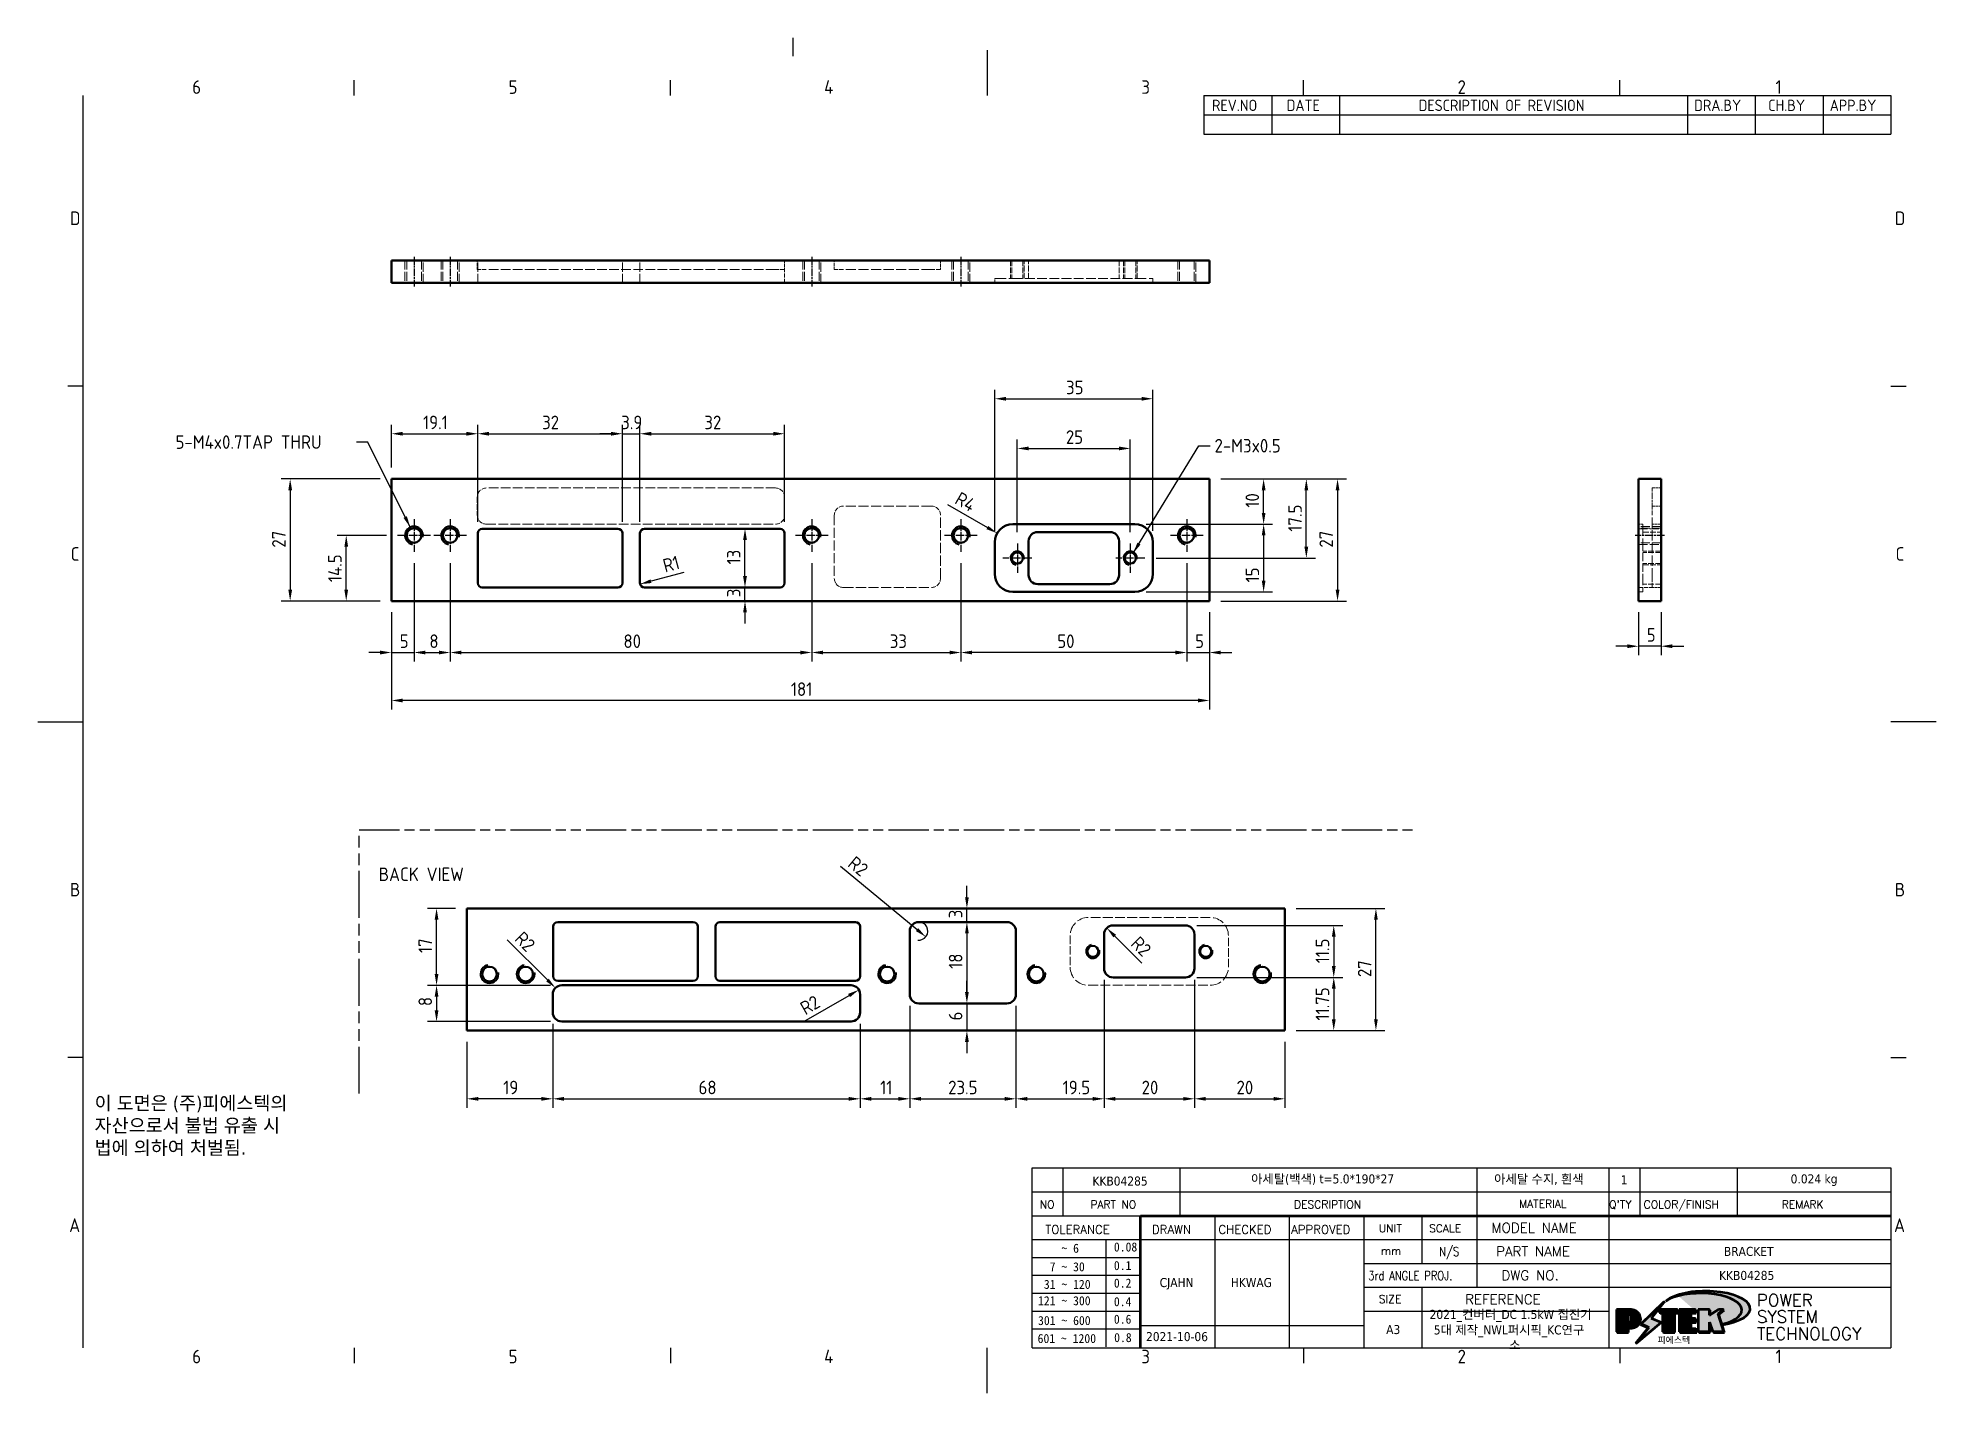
# Model space of a CAD drawing. Header units: millimetres. Extents: x 0 to 420, y 0 to 300.
import ezdxf
from ezdxf.enums import TextEntityAlignment as Align

# ---------------------------------------------------------------- set-up
doc = ezdxf.new("R2010")
doc.units = ezdxf.units.MM
for name, pattern in [('CHAIN', [0.3543, 0.2362, -0.0295, 0.0591, -0.0295]), ('DASHED', [0.2067, 0.1654, -0.0413]), ('DOUBLE_DASH_CHAIN', [1.2403, 0.6614, -0.0827, 0.1654, -0.0827, 0.1654, -0.0827])]:
    doc.linetypes.add(name, pattern=pattern)
doc.layers.get('0').update_dxf_attribs({"color": 3, "lineweight": 25})
for name, color, linetype, lineweight in [('가려진 것(ISO)', 2, 'DASHED', 18), ('가시적인 것(ISO)', 3, 'Continuous', 40), ('가시적인 좁은 것(ISO)', 3, 'Continuous', 35), ('경계(ISO)', 7, 'Continuous', 25), ('기호(ISO)', 5, 'Continuous', 25), ('단면선(ISO)', 7, 'CHAIN', 25), ('스케치 형상(ISO)', 3, 'Continuous', 25), ('제목(ISO)', 5, 'Continuous', 50), ('중심 표식(ISO)', 1, 'Continuous', 25), ('중심선(ISO)', 1, 'Continuous', 25), ('치수(ISO)', 2, 'Continuous', 25), ('해치(ISO)', 7, 'Continuous', 18)]:
    doc.layers.add(name, color=color, linetype=linetype, lineweight=lineweight)
doc.styles.add('HAN_291', font='')
doc.styles.add('HAN_370', font='', dxfattribs={"width": 2})
doc.styles.add('ISO ProportionalPSTEK', font='isocp.shx')
doc.styles.add('RC_284', font='ROMANC.shx')
doc.styles.add('RC_287', font='ROMANC.shx')
doc.styles.add('RC_292', font='ROMANC.shx')
doc.styles.add('ROMANT_294', font='romant.shx')
doc.styles.add('문자 텍스트_PSTEK_POSCO', font='isocp.shx')
doc.styles.add('치수 텍스트_PSTEK_POSCO', font='isocp.shx')
doc.styles.add('텍스트 스타일198', font='tahoma.ttf')
doc.styles.add('텍스트 스타일333', font='ROMANC.shx', dxfattribs={"width": 0.8})
doc.styles.get('HAN_291').set_extended_font_data('GulimChe')
doc.styles.get('HAN_370').set_extended_font_data('GulimChe')
doc.dimstyles.new('치수_PSTEK_POSCO', dxfattribs={"dimtxt": 3, "dimasz": 2.5, "dimexe": 2, "dimexo": 2.5, "dimgap": 1, "dimtad": 1, "dimrnd": 1e-08, "dimdsep": 46, "dimtxsty": '치수 텍스트_PSTEK_POSCO', "dimcen": 0.09, "dimdle": 10, "dimclrd": 7, "dimclre": 7, "dimclrt": 2, "dimadec": 1, "dimazin": 2, "dimtfac": 1, "dimtmove": 0, "dimatfit": 3, "dimfxl": 0, "dimtolj": 1, "dimlwd": -1, "dimlwe": -1, "dimarcsym": 0})
doc.dimstyles.new('치수_PSTEK_POSCO$7', dxfattribs={"dimtxt": 3, "dimasz": 2.5, "dimexe": 2, "dimexo": 2.5, "dimgap": 1, "dimtad": 1, "dimrnd": 1e-08, "dimdsep": 46, "dimtxsty": '치수 텍스트_PSTEK_POSCO', "dimcen": 0.09, "dimdle": 10, "dimclrd": 7, "dimclre": 7, "dimclrt": 2, "dimadec": 1, "dimazin": 2, "dimtfac": 1, "dimtmove": 0, "dimatfit": 3, "dimfxl": 0, "dimtolj": 1, "dimlwd": -1, "dimlwe": -1, "dimarcsym": 0})

msp = doc.modelspace()

# ---------------------------------------------------------------- texts
at = {"layer": '기호(ISO)', "color": 2, "char_height": 3, "attachment_point": 4, "line_spacing_factor": 0.525, "style": '치수 텍스트_PSTEK_POSCO'}
for s, insert, width in [('{5-M4x0.7TAP THRU}', (30.449, 210.341), 39.06497), ('{2-M3x0.5}', (260.352, 209.541), 18.18722)]:
    msp.add_mtext(s, dxfattribs=dict(at, insert=insert, width=width))
at = {"layer": '기호(ISO)', "color": 2, "insert": (75.396, 114.741), "char_height": 3, "attachment_point": 4, "style": '문자 텍스트_PSTEK_POSCO'}
msp.add_mtext('\\fISOCP|b0|i0;\\H3.0000;BACK VIEW', dxfattribs=at)
at = {"layer": '기호(ISO)', "color": 7, "insert": (12.535, 59.032), "char_height": 3, "width": 60.84078, "attachment_point": 4, "line_spacing_factor": 0.987884, "style": '문자 텍스트_PSTEK_POSCO'}
msp.add_mtext('{\\fTahoma|b0|i0;\\H3.0000;이 도면은 (주)피에스텍의\\P자산으로서 불법 유출 시 \\P법에 의하여 처벌됨.}', dxfattribs=at)

# ---------------------------------------------------------------- blocks, each defined once
blk = doc.blocks.new('경계 Default Border')
at = {"layer": '경계(ISO)'}
for p, q in [((70, 287), (70, 290.4)), ((140, 287), (140, 290.4)), ((280, 287), (280, 290.4)), ((350, 287), (350, 290.4)), ((10, 222.75), (6.6, 222.75)), ((410, 222.75), (413.4, 222.75)), ((10, 74.25), (6.6, 74.25)), ((410, 74.25), (413.4, 74.25)), ((70, 10), (70, 6.6)), ((140, 10), (140, 6.6)), ((280, 10), (280, 6.6)), ((350, 10), (350, 6.6))]:
    blk.add_line(p, q, dxfattribs=at)
at = {"layer": '경계(ISO)', "flags": 128}
for points in [[(210, 297), (210, 287)], [(10, 10), (10, 287)], [(0, 148.5), (10, 148.5)], [(420, 148.5), (410, 148.5)], [(210, 0), (210, 10)]]:
    blk.add_lwpolyline(points, dxfattribs=at)
at = {"layer": '경계(ISO)', "color": 2, "char_height": 3, "attachment_point": 7, "style": '문자 텍스트_PSTEK_POSCO'}
for s, insert in [('6', (34.14, 287.37)), ('5', (104.14, 287.37)), ('4', (173.97, 287.4)), ('3', (244.17, 287.37)), ('2', (314.13, 287.37)), ('1', (384.49, 287.4)), ('D', (7.08, 258.35)), ('D', (410.88, 258.35)), ('C', (7.24, 184.1)), ('C', (411.04, 184.1)), ('B', (7.08, 109.85)), ('B', (410.88, 109.85)), ('A', (6.91, 35.62)), ('A', (410.71, 35.62)), ('6', (34.14, 6.57)), ('5', (104.14, 6.57)), ('4', (173.97, 6.6)), ('3', (244.17, 6.57)), ('2', (314.13, 6.57)), ('1', (384.49, 6.6))]:
    blk.add_mtext(s, dxfattribs=dict(at, insert=insert))
blk = doc.blocks.new('제목 블록 PSTEK')
for color, points in [(252, [(317.22, 17.06), (322.03, 21.63), (322.28, 21.94), (317.05, 16.98), (318.75, 16.19), (316, 12.72), (316.34, 13), (318.92, 16.27)]), (5, [(321.62, 17.42), (319.53, 18.25), (322.45, 22.02), (317.22, 17.06), (318.92, 16.27), (316.17, 12.8)]), (1, [(324.48, 19.61), (325.24, 19.61), (325.24, 20.26), (321.23, 20.26), (321.23, 19.61), (321.98, 19.61), (321.98, 15.34), (324.48, 15.34)]), (252, [(321.98, 19.61), (321.4, 19.61), (321.4, 19.46), (321.98, 19.46)]), (252, [(324.66, 19.46), (325.42, 19.46), (325.42, 20.11), (325.24, 20.11), (325.24, 19.61), (324.48, 19.61), (324.48, 15.34), (322.16, 15.34), (322.16, 15.19), (324.66, 15.19)]), (1, [(329.23, 20.26), (325.66, 20.26), (325.66, 15.34), (329.36, 15.34), (329.36, 15.99), (328.11, 15.99), (328.11, 17.56), (329.23, 17.56), (329.23, 18.26), (328.11, 18.26), (328.11, 19.61), (329.23, 19.61)]), (252, [(328.29, 19.46), (329.41, 19.46), (329.41, 20.11), (329.23, 20.11), (329.23, 19.61), (328.11, 19.61), (328.11, 18.26), (328.29, 18.26)]), (252, [(328.29, 17.42), (329.41, 17.42), (329.41, 18.11), (329.23, 18.11), (329.23, 17.56), (328.11, 17.56), (328.11, 15.99), (328.29, 15.99)]), (1, [(332.33, 20.26), (329.86, 20.26), (329.86, 15.34), (332.33, 15.34), (332.33, 17.43), (333.07, 15.34), (335.49, 15.34), (334.25, 19.31), (335.44, 20.26), (334.31, 20.26), (332.33, 19)]), (252, [(332.51, 16.93), (332.33, 17.43), (332.33, 15.34), (330.04, 15.34), (330.04, 15.19), (332.51, 15.19)]), (252, [(332.51, 20.11), (332.33, 20.11), (332.33, 19), (332.51, 19.11)]), (252, [(335.62, 20.11), (335.25, 20.11), (334.25, 19.31), (335.49, 15.34), (333.2, 15.34), (333.25, 15.19), (335.66, 15.19), (334.43, 19.16)]), (252, [(329.54, 15.85), (329.36, 15.85), (329.36, 15.34), (325.83, 15.34), (325.83, 15.19), (329.54, 15.19)])]:
    blk.add_hatch(color=color).paths.add_polyline_path(points)
h = blk.add_hatch(color=1)
edge = h.paths.add_edge_path(flags=0)
edge.add_line((314.22, 19.61), (314.22, 17))
edge.add_line((314.22, 17), (314.35, 17))
edge.add_arc((314.35, 17.65), 0.651, 270, 360)
edge.add_line((315, 17.65), (315, 18.96))
edge.add_arc((314.35, 18.96), 0.651, 0, 90)
edge.add_line((314.35, 19.61), (314.22, 19.61))
edge = h.paths.add_edge_path()
edge.add_arc((314.98, 18.29), 1.97, 270, 450)
edge.add_line((314.98, 20.26), (311.77, 20.26))
edge.add_line((311.77, 20.26), (311.77, 15.34))
edge.add_line((311.77, 15.34), (314.22, 15.34))
edge.add_line((314.22, 15.34), (314.22, 16.32))
edge.add_line((314.22, 16.32), (314.98, 16.32))
h = blk.add_hatch(color=252)
edge = h.paths.add_edge_path()
edge.add_arc((314.98, 18.29), 1.97, 270, 406.8279)
edge.add_arc((315.16, 18.14), 1.97, -90, 53.561, ccw=False)
edge.add_line((315.16, 16.17), (314.4, 16.17))
edge.add_line((314.4, 16.17), (314.4, 15.19))
edge.add_line((314.4, 15.19), (311.94, 15.19))
edge.add_line((311.94, 15.19), (311.94, 15.34))
edge.add_line((311.94, 15.34), (314.22, 15.34))
edge.add_line((314.22, 15.34), (314.22, 16.32))
edge.add_line((314.22, 16.32), (314.98, 16.32))
h = blk.add_hatch(color=252)
edge = h.paths.add_edge_path()
edge.add_line((314.4, 19.46), (314.53, 19.46))
edge.add_arc((314.53, 18.81), 0.651, 60.4189, 90, ccw=False)
edge.add_arc((314.35, 18.96), 0.651, 39.9699, 90)
edge.add_line((314.35, 19.61), (314.22, 19.61))
edge.add_line((314.22, 19.61), (314.22, 17))
edge.add_line((314.22, 17), (314.35, 17))
edge.add_arc((314.35, 17.65), 0.651, 270, 274.6931)
edge.add_line((314.4, 17), (314.4, 19.46))
at = {"layer": '해치(ISO)'}
h = blk.add_hatch(color=140, dxfattribs=at)
edge = h.paths.add_edge_path()
edge.add_ellipse((330.37, 20.16), major_axis=(9.1, 0), ratio=0.40699, start_angle=301.3098, end_angle=507.7437)
edge.add_ellipse((331.53, 20.46), major_axis=(-9.82, 0), ratio=0.39426, start_angle=111.5121, end_angle=334.4703, ccw=False)
edge.add_line((335.14, 16.86), (335.1, 16.99))
at = {"color": 180}
for p, q in [((182.48, 11.79), (182.48, 51.57)), ((182.48, 51.57), (372.48, 51.57)), ((189.27, 51.57), (189.27, 41.01)), ((215.22, 41.01), (215.22, 51.57)), ((280.88, 51.57), (280.88, 41.01)), ((310.09, 51.57), (310.09, 41.01)), ((316.9, 51.57), (316.9, 41.01)), ((338.46, 51.57), (338.46, 41.01)), ((372.48, 51.57), (372.48, 11.79)), ((182.48, 46.29), (372.48, 46.29)), ((182.48, 41.01), (206.45, 41.01)), ((222.94, 11.79), (222.94, 41.01)), ((239.43, 11.79), (239.43, 41.01)), ((255.92, 11.79), (255.92, 41.01)), ((268.69, 41.01), (268.69, 30.45)), ((280.88, 41.01), (280.88, 25.17)), ((310.09, 41.01), (310.09, 11.79)), ((182.48, 35.73), (206.45, 35.73)), ((198.86, 12.03), (198.86, 35.73)), ((206.45, 35.73), (372.48, 35.73)), ((182.48, 31.78), (206.45, 31.78)), ((255.92, 30.45), (372.48, 30.45)), ((182.48, 27.83), (206.45, 27.83)), ((182.48, 23.88), (206.45, 23.88)), ((255.92, 25.17), (372.48, 25.17)), ((268.69, 25.17), (268.69, 11.79)), ((182.48, 19.93), (206.45, 19.93)), ((255.92, 19.89), (310.09, 19.89)), ((182.48, 15.98), (206.45, 15.98)), ((206.45, 16.74), (255.92, 16.74)), ((182.48, 11.79), (372.48, 11.79))]:
    blk.add_line(p, q, dxfattribs=at)
at = {"color": 7, "lineweight": 50}
for p, q in [((206.45, 11.79), (206.45, 41.01)), ((206.45, 41.01), (372.48, 41.01))]:
    blk.add_line(p, q, dxfattribs=at)
at = {"color": 7}
for p, q in [((322.28, 21.94), (317.05, 16.98)), ((322.45, 22.02), (317.22, 17.06)), ((317.22, 17.06), (322.03, 21.63)), ((319.53, 18.25), (322.45, 22.02)), ((322.03, 21.63), (322.28, 21.94)), ((314.98, 20.26), (311.77, 20.26)), ((311.77, 20.26), (311.77, 15.34)), ((314.98, 20.26), (311.77, 20.26)), ((311.77, 20.26), (311.77, 15.34)), ((314.22, 17), (314.22, 19.61)), ((314.22, 19.61), (314.35, 19.61)), ((314.35, 19.61), (314.22, 19.61)), ((314.22, 19.61), (314.22, 17)), ((314.22, 17), (314.22, 19.61)), ((314.22, 19.61), (314.35, 19.61)), ((314.35, 17), (314.22, 17)), ((314.22, 17), (314.35, 17)), ((314.35, 17), (314.22, 17)), ((314.4, 19.46), (314.53, 19.46)), ((314.4, 17), (314.4, 19.46)), ((315, 18.96), (315, 17.65)), ((315, 18.96), (315, 17.65)), ((316.17, 12.8), (321.62, 17.42)), ((317.05, 16.98), (318.75, 16.19)), ((318.92, 16.27), (317.22, 17.06)), ((317.22, 17.06), (318.92, 16.27)), ((321.62, 17.42), (319.53, 18.25)), ((325.24, 20.26), (321.23, 20.26)), ((321.23, 20.26), (321.23, 19.61)), ((325.24, 20.26), (321.23, 20.26)), ((321.23, 20.26), (321.23, 19.61)), ((321.23, 19.61), (321.98, 19.61)), ((321.23, 19.61), (321.98, 19.61)), ((321.4, 19.61), (321.4, 19.46)), ((321.98, 19.61), (321.4, 19.61)), ((321.4, 19.46), (321.98, 19.46)), ((321.98, 19.61), (321.98, 15.34)), ((321.98, 19.46), (321.98, 19.61)), ((321.98, 19.61), (321.98, 15.34)), ((324.48, 19.61), (325.24, 19.61)), ((324.48, 15.34), (324.48, 19.61)), ((325.24, 19.61), (324.48, 19.61)), ((324.48, 19.61), (324.48, 15.34)), ((324.48, 19.61), (325.24, 19.61)), ((324.48, 15.34), (324.48, 19.61)), ((324.66, 19.46), (325.42, 19.46)), ((324.66, 15.19), (324.66, 19.46)), ((325.24, 19.61), (325.24, 20.26)), ((325.24, 19.61), (325.24, 20.26)), ((325.42, 20.11), (325.24, 20.11)), ((325.24, 20.11), (325.24, 19.61)), ((325.42, 19.46), (325.42, 20.11)), ((329.23, 20.26), (325.66, 20.26)), ((325.66, 20.26), (325.66, 15.34)), ((325.66, 20.26), (325.66, 15.34)), ((329.23, 20.26), (325.66, 20.26)), ((328.11, 18.26), (328.11, 19.61)), ((328.11, 19.61), (329.23, 19.61)), ((329.23, 19.61), (328.11, 19.61)), ((328.11, 19.61), (328.11, 18.26)), ((328.11, 18.26), (328.11, 19.61)), ((328.11, 19.61), (329.23, 19.61)), ((329.23, 18.26), (328.11, 18.26)), ((328.11, 18.26), (328.29, 18.26)), ((329.23, 18.26), (328.11, 18.26)), ((328.11, 17.56), (329.23, 17.56)), ((328.11, 15.99), (328.11, 17.56)), ((329.23, 17.56), (328.11, 17.56)), ((328.11, 17.56), (328.11, 15.99)), ((328.11, 17.56), (329.23, 17.56)), ((328.11, 15.99), (328.11, 17.56)), ((328.29, 18.26), (328.29, 19.46)), ((328.29, 19.46), (329.41, 19.46)), ((328.29, 15.99), (328.29, 17.42)), ((328.29, 17.42), (329.41, 17.42)), ((329.23, 19.61), (329.23, 20.26)), ((329.23, 19.61), (329.23, 20.26)), ((329.41, 20.11), (329.23, 20.11)), ((329.23, 20.11), (329.23, 19.61)), ((329.23, 17.56), (329.23, 18.26)), ((329.23, 17.56), (329.23, 18.26)), ((329.41, 18.11), (329.23, 18.11)), ((329.23, 18.11), (329.23, 17.56)), ((329.41, 19.46), (329.41, 20.11)), ((329.41, 17.42), (329.41, 18.11)), ((332.33, 20.26), (329.86, 20.26)), ((329.86, 20.26), (329.86, 15.34)), ((329.86, 20.26), (329.86, 15.34)), ((332.33, 20.26), (329.86, 20.26)), ((334.31, 20.26), (332.33, 19)), ((332.33, 19), (332.33, 20.26)), ((334.31, 20.26), (332.33, 19)), ((332.33, 19), (332.33, 20.26)), ((332.51, 20.11), (332.33, 20.11)), ((332.33, 20.11), (332.33, 19)), ((332.33, 19), (332.51, 19.11)), ((332.33, 17.43), (333.07, 15.34)), ((332.33, 15.34), (332.33, 17.43)), ((332.51, 16.93), (332.33, 17.43)), ((332.33, 17.43), (332.33, 15.34)), ((332.33, 17.43), (333.07, 15.34)), ((332.33, 15.34), (332.33, 17.43)), ((332.51, 19.11), (332.51, 20.11)), ((332.51, 15.19), (332.51, 16.93)), ((334.25, 19.31), (335.44, 20.26)), ((334.25, 19.31), (335.44, 20.26)), ((335.25, 20.11), (334.25, 19.31)), ((335.49, 15.34), (334.25, 19.31)), ((334.25, 19.31), (335.49, 15.34)), ((335.49, 15.34), (334.25, 19.31)), ((335.44, 20.26), (334.31, 20.26)), ((335.44, 20.26), (334.31, 20.26)), ((334.43, 19.16), (335.62, 20.11)), ((335.66, 15.19), (334.43, 19.16)), ((335.62, 20.11), (335.25, 20.11)), ((345.04, 17.5), (344.99, 17.69)), ((311.77, 15.34), (314.22, 15.34)), ((311.77, 15.34), (314.22, 15.34)), ((314.22, 15.34), (311.94, 15.34)), ((311.94, 15.34), (311.94, 15.19)), ((311.94, 15.19), (314.4, 15.19)), ((314.22, 16.32), (314.98, 16.32)), ((314.22, 15.34), (314.22, 16.32)), ((314.98, 16.32), (314.22, 16.32)), ((314.22, 16.32), (314.22, 15.34)), ((314.22, 16.32), (314.98, 16.32)), ((314.22, 15.34), (314.22, 16.32)), ((314.4, 16.17), (315.16, 16.17)), ((314.4, 15.19), (314.4, 16.17)), ((318.75, 16.19), (316, 12.72)), ((316, 12.72), (316.34, 13)), ((318.92, 16.27), (316.17, 12.8)), ((316.34, 13), (318.92, 16.27)), ((321.98, 15.34), (324.48, 15.34)), ((321.98, 15.34), (324.48, 15.34)), ((324.48, 15.34), (322.16, 15.34)), ((322.16, 15.34), (322.16, 15.19)), ((322.16, 15.19), (324.66, 15.19)), ((325.66, 15.34), (329.36, 15.34)), ((325.66, 15.34), (329.36, 15.34)), ((329.36, 15.34), (325.83, 15.34)), ((325.83, 15.34), (325.83, 15.19)), ((325.83, 15.19), (329.54, 15.19)), ((329.36, 15.99), (328.11, 15.99)), ((328.11, 15.99), (328.29, 15.99)), ((329.36, 15.99), (328.11, 15.99)), ((329.36, 15.34), (329.36, 15.99)), ((329.36, 15.34), (329.36, 15.99)), ((329.54, 15.85), (329.36, 15.85)), ((329.36, 15.85), (329.36, 15.34)), ((329.54, 15.19), (329.54, 15.85)), ((329.86, 15.34), (332.33, 15.34)), ((329.86, 15.34), (332.33, 15.34)), ((332.33, 15.34), (330.04, 15.34)), ((330.04, 15.34), (330.04, 15.19)), ((330.04, 15.19), (332.51, 15.19)), ((333.07, 15.34), (335.49, 15.34)), ((333.07, 15.34), (335.49, 15.34)), ((335.49, 15.34), (333.2, 15.34)), ((333.2, 15.34), (333.25, 15.19)), ((333.25, 15.19), (335.66, 15.19))]:
    blk.add_line(p, q, dxfattribs=at)
at = {"color": 5}
for p, q in [((322.45, 22.02), (317.22, 17.06)), ((319.53, 18.25), (322.45, 22.02)), ((316.17, 12.8), (321.62, 17.42)), ((317.22, 17.06), (318.92, 16.27)), ((321.62, 17.42), (319.53, 18.25)), ((318.92, 16.27), (316.17, 12.8))]:
    blk.add_line(p, q, dxfattribs=at)
at = {"color": 1}
for p, q in [((314.98, 20.26), (311.77, 20.26)), ((311.77, 20.26), (311.77, 15.34)), ((314.22, 17), (314.22, 19.61)), ((314.22, 19.61), (314.35, 19.61)), ((314.35, 17), (314.22, 17)), ((315, 18.96), (315, 17.65)), ((325.24, 20.26), (321.23, 20.26)), ((321.23, 20.26), (321.23, 19.61)), ((321.23, 19.61), (321.98, 19.61)), ((321.98, 19.61), (321.98, 15.34)), ((324.48, 19.61), (325.24, 19.61)), ((324.48, 15.34), (324.48, 19.61)), ((325.24, 19.61), (325.24, 20.26)), ((329.23, 20.26), (325.66, 20.26)), ((325.66, 20.26), (325.66, 15.34)), ((328.11, 18.26), (328.11, 19.61)), ((328.11, 19.61), (329.23, 19.61)), ((329.23, 18.26), (328.11, 18.26)), ((328.11, 17.56), (329.23, 17.56)), ((328.11, 15.99), (328.11, 17.56)), ((329.23, 19.61), (329.23, 20.26)), ((329.23, 17.56), (329.23, 18.26)), ((332.33, 20.26), (329.86, 20.26)), ((329.86, 20.26), (329.86, 15.34)), ((334.31, 20.26), (332.33, 19)), ((332.33, 19), (332.33, 20.26)), ((332.33, 17.43), (333.07, 15.34)), ((332.33, 15.34), (332.33, 17.43)), ((334.25, 19.31), (335.44, 20.26)), ((335.49, 15.34), (334.25, 19.31)), ((335.44, 20.26), (334.31, 20.26)), ((311.77, 15.34), (314.22, 15.34)), ((314.22, 16.32), (314.98, 16.32)), ((314.22, 15.34), (314.22, 16.32)), ((321.98, 15.34), (324.48, 15.34)), ((325.66, 15.34), (329.36, 15.34)), ((329.36, 15.99), (328.11, 15.99)), ((329.36, 15.34), (329.36, 15.99)), ((329.86, 15.34), (332.33, 15.34)), ((333.07, 15.34), (335.49, 15.34))]:
    blk.add_line(p, q, dxfattribs=at)
at = {"color": 7}
for centre, radius, start, end in [((314.35, 18.96), 0.651, 0, 90), ((314.35, 18.96), 0.651, 39.9699, 90), ((314.35, 18.96), 0.651, 0, 90), ((314.35, 17.65), 0.651, 270, 0), ((314.35, 17.65), 0.651, 270, 0), ((314.35, 17.65), 0.651, 270, 274.6931), ((314.53, 18.81), 0.651, 60.4189, 90), ((314.98, 18.29), 1.97, 270, 90), ((314.98, 18.29), 1.97, 270, 90), ((314.98, 18.29), 1.97, 270, 46.8279), ((315.16, 18.14), 1.97, 270, 53.561)]:
    blk.add_arc(centre, radius, start, end, dxfattribs=at)
at = {"color": 1}
for centre, radius, start, end in [((314.35, 18.96), 0.651, 0, 90), ((314.35, 17.65), 0.651, 270, 0), ((314.98, 18.29), 1.97, 270, 90)]:
    blk.add_arc(centre, radius, start, end, dxfattribs=at)
at = {"layer": '제목(ISO)', "lineweight": 18}
blk.add_line((182.48, 35.73), (182.48, 11.79), dxfattribs=at)
at = {"layer": '제목(ISO)'}
for p, q in [((322.28, 21.94), (317.05, 16.98)), ((322.45, 22.02), (317.22, 17.06)), ((317.22, 17.06), (322.03, 21.63)), ((319.53, 18.25), (322.45, 22.02)), ((322.03, 21.63), (322.28, 21.94)), ((314.98, 20.26), (311.77, 20.26)), ((311.77, 20.26), (311.77, 15.34)), ((314.22, 17), (314.22, 19.61)), ((314.22, 19.61), (314.35, 19.61)), ((314.35, 19.61), (314.22, 19.61)), ((314.22, 19.61), (314.22, 17)), ((314.35, 17), (314.22, 17)), ((314.22, 17), (314.35, 17)), ((314.4, 19.46), (314.53, 19.46)), ((314.4, 17), (314.4, 19.46)), ((315, 18.96), (315, 17.65)), ((316.17, 12.8), (321.62, 17.42)), ((317.05, 16.98), (318.75, 16.19)), ((317.22, 17.06), (318.92, 16.27)), ((318.92, 16.27), (317.22, 17.06)), ((321.62, 17.42), (319.53, 18.25)), ((325.24, 20.26), (321.23, 20.26)), ((321.23, 20.26), (321.23, 19.61)), ((321.23, 19.61), (321.98, 19.61)), ((321.98, 19.61), (321.4, 19.61)), ((321.4, 19.61), (321.4, 19.46)), ((321.4, 19.46), (321.98, 19.46)), ((321.98, 19.61), (321.98, 15.34)), ((321.98, 19.46), (321.98, 19.61)), ((324.48, 19.61), (325.24, 19.61)), ((324.48, 15.34), (324.48, 19.61)), ((325.24, 19.61), (324.48, 19.61)), ((324.48, 19.61), (324.48, 15.34)), ((324.66, 19.46), (325.42, 19.46)), ((324.66, 15.19), (324.66, 19.46)), ((325.24, 19.61), (325.24, 20.26)), ((325.42, 20.11), (325.24, 20.11)), ((325.24, 20.11), (325.24, 19.61)), ((325.42, 19.46), (325.42, 20.11)), ((329.23, 20.26), (325.66, 20.26)), ((325.66, 20.26), (325.66, 15.34)), ((328.11, 18.26), (328.11, 19.61)), ((328.11, 19.61), (329.23, 19.61)), ((329.23, 19.61), (328.11, 19.61)), ((328.11, 19.61), (328.11, 18.26)), ((329.23, 18.26), (328.11, 18.26)), ((328.11, 18.26), (328.29, 18.26)), ((328.11, 15.99), (328.11, 17.56)), ((328.11, 17.56), (329.23, 17.56)), ((329.23, 17.56), (328.11, 17.56)), ((328.11, 17.56), (328.11, 15.99)), ((328.29, 19.46), (329.41, 19.46)), ((328.29, 18.26), (328.29, 19.46)), ((328.29, 17.42), (329.41, 17.42)), ((328.29, 15.99), (328.29, 17.42)), ((329.23, 19.61), (329.23, 20.26)), ((329.41, 20.11), (329.23, 20.11)), ((329.23, 20.11), (329.23, 19.61)), ((329.23, 17.56), (329.23, 18.26)), ((329.41, 18.11), (329.23, 18.11)), ((329.23, 18.11), (329.23, 17.56)), ((329.41, 19.46), (329.41, 20.11)), ((329.41, 17.42), (329.41, 18.11)), ((332.33, 20.26), (329.86, 20.26)), ((329.86, 20.26), (329.86, 15.34)), ((334.31, 20.26), (332.33, 19)), ((332.33, 19), (332.33, 20.26)), ((332.51, 20.11), (332.33, 20.11)), ((332.33, 20.11), (332.33, 19)), ((332.33, 19), (332.51, 19.11)), ((332.33, 15.34), (332.33, 17.43)), ((332.33, 17.43), (333.07, 15.34)), ((332.51, 16.93), (332.33, 17.43)), ((332.33, 17.43), (332.33, 15.34)), ((332.51, 19.11), (332.51, 20.11)), ((332.51, 15.19), (332.51, 16.93)), ((334.25, 19.31), (335.44, 20.26)), ((335.25, 20.11), (334.25, 19.31)), ((335.49, 15.34), (334.25, 19.31)), ((334.25, 19.31), (335.49, 15.34)), ((335.44, 20.26), (334.31, 20.26)), ((334.43, 19.16), (335.62, 20.11)), ((335.66, 15.19), (334.43, 19.16)), ((335.62, 20.11), (335.25, 20.11)), ((311.77, 15.34), (314.22, 15.34)), ((314.22, 15.34), (311.94, 15.34)), ((311.94, 15.34), (311.94, 15.19)), ((311.94, 15.19), (314.4, 15.19)), ((314.22, 15.34), (314.22, 16.32)), ((314.22, 16.32), (314.98, 16.32)), ((314.98, 16.32), (314.22, 16.32)), ((314.22, 16.32), (314.22, 15.34)), ((314.4, 15.19), (314.4, 16.17)), ((314.4, 16.17), (315.16, 16.17)), ((318.75, 16.19), (316, 12.72)), ((316, 12.72), (316.34, 13)), ((318.92, 16.27), (316.17, 12.8)), ((316.34, 13), (318.92, 16.27)), ((321.98, 15.34), (324.48, 15.34)), ((324.48, 15.34), (322.16, 15.34)), ((322.16, 15.34), (322.16, 15.19)), ((322.16, 15.19), (324.66, 15.19)), ((325.66, 15.34), (329.36, 15.34)), ((329.36, 15.34), (325.83, 15.34)), ((325.83, 15.34), (325.83, 15.19)), ((325.83, 15.19), (329.54, 15.19)), ((329.36, 15.99), (328.11, 15.99)), ((328.11, 15.99), (328.29, 15.99)), ((329.36, 15.34), (329.36, 15.99)), ((329.54, 15.85), (329.36, 15.85)), ((329.36, 15.85), (329.36, 15.34)), ((329.54, 15.19), (329.54, 15.85)), ((329.86, 15.34), (332.33, 15.34)), ((332.33, 15.34), (330.04, 15.34)), ((330.04, 15.34), (330.04, 15.19)), ((330.04, 15.19), (332.51, 15.19)), ((333.07, 15.34), (335.49, 15.34)), ((335.49, 15.34), (333.2, 15.34)), ((333.2, 15.34), (333.25, 15.19)), ((333.25, 15.19), (335.66, 15.19))]:
    blk.add_line(p, q, dxfattribs=at)
at = {"layer": '제목(ISO)', "color": 4}
blk.add_line((335.14, 16.86), (335.1, 16.99), dxfattribs=at)
at = {"layer": '제목(ISO)'}
for centre, radius, start, end in [((314.35, 18.96), 0.651, 0, 90), ((314.35, 18.96), 0.651, 39.9699, 90), ((314.35, 17.65), 0.651, 270, 0), ((314.35, 17.65), 0.651, 270, 274.6931), ((314.53, 18.81), 0.651, 60.4189, 90), ((314.98, 18.29), 1.97, 46.8279, 90), ((314.98, 18.29), 1.97, 270, 46.8279), ((314.98, 18.29), 1.97, 270, 46.8279), ((315.16, 18.14), 1.97, 270, 53.561)]:
    blk.add_arc(centre, radius, start, end, dxfattribs=at)
at = {"layer": '제목(ISO)', "color": 4}
for centre, major_axis, ratio, start_param, end_param in [((331.53, 20.46), (9.82, 0), 0.39426, 5.087845, 8.9792), ((330.37, 20.16), (9.1, 0), 0.40699, 5.258849, 8.861799)]:
    blk.add_ellipse(centre, major_axis=major_axis, ratio=ratio, start_param=start_param, end_param=end_param, dxfattribs=at)
at = {"color": 2}
for s, height, style, p in [('NO', 1.742, 'RC_284', (184.14, 42.62)), ('PART NO', 1.742, 'RC_284', (195.34, 42.62)), ('DESCRIPTION', 1.7424, 'RC_284', (240.4, 42.62)), ("Q'TY", 1.742, 'RC_284', (310.14, 42.62)), ('COLOR/FINISH', 1.7424, 'RC_284', (317.77, 42.62)), ('REMARK', 1.742, 'RC_284', (348.35, 42.62)), (' TOLERANCE', 1.9, 'RC_287', (184.09, 37.01)), ('DRAWN', 1.9, 'RC_287', (208.98, 37.01)), ('CHECKED', 1.9, 'RC_287', (223.69, 37.01)), ('APPROVED', 1.9, 'RC_287', (239.78, 37.01)), ('UNIT', 1.742, 'RC_284', (259.17, 37.34)), ('SCALE', 1.742, 'RC_284', (270.29, 37.34)), ('MODEL NAME', 2.178, 'RC_292', (284.1, 37.25)), ('    ~ 6', 2, 'HAN_291', (183.77, 32.82)), ('0.08', 2, 'HAN_291', (200.55, 33.1)), ('PART NAME', 2.178, 'RC_292', (285.14, 32.03)), ('  7 ~ 30', 2, 'HAN_291', (183.77, 28.71)), ('0.1', 2, 'HAN_291', (200.55, 28.99)), ('mm', 1.742, 'RC_284', (259.65, 32.35)), (' 31 ~ 120', 2, 'HAN_291', (183.77, 24.83)), ('0.2', 2, 'HAN_291', (200.55, 25.11)), (' DWG NO.', 2.178, 'RC_292', (284.81, 26.75)), ('121 ~ 300', 2, 'HAN_291', (183.77, 21.21)), ('0.4', 2, 'HAN_291', (200.55, 21)), ('SIZE', 1.742, 'RC_284', (259.17, 21.69)), ('REFERENCE', 2.178, 'RC_292', (278.27, 21.43)), ('301 ~ 600', 2, 'HAN_291', (183.77, 16.83)), ('0.6', 2, 'HAN_291', (200.55, 17.12)), ('601 ~ 1200', 2, 'HAN_291', (183.68, 12.85)), ('0.8', 2, 'HAN_291', (200.61, 13.06))]:
    blk.add_text(s, height=height, dxfattribs=dict(at, style=style)).set_placement(p)
at = {"color": 2, "style": 'RC_284'}
blk.add_text('MATERIAL', height=1.742, dxfattribs=at).set_placement((295.48, 43.65), align=Align.MIDDLE_CENTER)
at = {"color": 7, "style": '텍스트 스타일333', "width": 0.8}
blk.add_text('N/S', height=2, dxfattribs=at).set_placement((274.78, 33.09), align=Align.MIDDLE_CENTER)
at = {"color": 2, "style": '텍스트 스타일333', "width": 0.8}
blk.add_text('3rd ANGLE PROJ.', height=2, dxfattribs=at).set_placement((256.84, 26.76))
at = {"color": 7, "style": 'ROMANT_294'}
for s, p in [('POWER', (342.83, 20.97)), ('SYSTEM', (342.83, 17.33)), ('TECHNOLOGY', (342.83, 13.57))]:
    blk.add_text(s, height=2.7, dxfattribs=at).set_placement(p)
at = {"color": 7, "insert": (320.85, 14.21), "char_height": 1.4, "attachment_point": 1, "line_spacing_factor": 0.332, "style": 'HAN_370'}
blk.add_mtext('\\fHY견고딕|b0|i0;\\H1.4000;피에스텍', dxfattribs=at)
at = {"layer": '제목(ISO)', "color": 7, "style": '텍스트 스타일198'}
for tag, p in [('설명_001', (230.9, 48.15)), ('질량\\P3;_001', (350.3, 48.16)), ('부품_번호_001', (195.81, 47.68)), ('재질_001', (284.69, 48.13)), ("3._Q'TY_001", (312.71, 47.92)), ('제목_001', (335.53, 32.12)), ('설계자_001', (210.68, 25.23)), ('점검자_001', (226.43, 25.23)), ('부품_번호_001', (334.47, 26.81)), ('시트_크기_001', (260.81, 14.84)), ('프로젝트_001', (270.41, 18.18)), ('프로젝트_002', (271.34, 14.75)), ('작성_날짜_001', (207.66, 13.27)), ('프로젝트_003', (288.03, 11.4))]:
    blk.add_attdef(tag, p, '', height=2, dxfattribs=at)
for tag, p in [('4._COLOR', (327.68, 48.93)), ('1._MODEL_NAME', (341.23, 38.37)), ('엔지니어링_승인자', (247.67, 26.23)), ('점검_날짜', (231.18, 14.27)), ('엔지니어링_승인_날짜', (247.67, 14.27))]:
    blk.add_attdef(tag, text='', height=2, dxfattribs=at).set_placement(p, align=Align.MIDDLE_CENTER)
blk = doc.blocks.new('리비전 내역')
at = {"layer": '기호(ISO)'}
for p, q in [((258, 287), (410, 287)), ((258, 287), (258, 282.72)), ((273, 287), (273, 282.72)), ((288, 287), (288, 282.72)), ((365, 287), (365, 282.72)), ((380, 287), (380, 282.72)), ((395, 287), (395, 282.72)), ((410, 287), (410, 282.72)), ((258, 282.72), (410, 282.72)), ((258, 282.72), (258, 278.44)), ((273, 282.72), (273, 278.44)), ((288, 282.72), (288, 278.44)), ((365, 282.72), (365, 278.44)), ((380, 282.72), (380, 278.44)), ((395, 282.72), (395, 278.44)), ((410, 282.72), (410, 278.44)), ((258, 278.44), (410, 278.44))]:
    blk.add_line(p, q, dxfattribs=at)
at = {"layer": '기호(ISO)', "color": 2, "char_height": 2.5, "attachment_point": 7, "style": 'ISO ProportionalPSTEK'}
for s, insert in [('REV.NO', (259.79, 283.58)), ('DATE', (276.31, 283.58)), ('DESCRIPTION OF REVISION', (305.51, 283.58)), ('DRA.BY', (366.48, 283.58)), ('CH.BY', (382.86, 283.58)), ('APP.BY', (396.48, 283.58))]:
    blk.add_mtext(s, dxfattribs=dict(at, insert=insert))
blk = doc.blocks.new('*D22')
at = {"layer": 'Defpoints', "color": 0}
for p in [(83.21, 186.07), (78.21, 175.19), (83.21, 163.8)]:
    blk.add_point(p, dxfattribs=at)
at = {"layer": '치수(ISO)', "color": 7}
for p, q in [((83.21, 183.57), (83.21, 161.8)), ((78.21, 172.69), (78.21, 161.8)), ((75.71, 163.8), (73.21, 163.8)), ((78.21, 163.8), (83.21, 163.8)), ((85.71, 163.8), (88.21, 163.8))]:
    blk.add_line(p, q, dxfattribs=at)
for points in [[(75.71, 164.21), (75.71, 163.38), (78.21, 163.8)], [(85.71, 164.21), (85.71, 163.38), (83.21, 163.8)]]:
    blk.add_solid(points, dxfattribs=at)
at = {"layer": '치수(ISO)', "color": 2, "insert": (80.05, 166.3), "char_height": 3, "attachment_point": 4, "style": '치수 텍스트_PSTEK_POSCO'}
blk.add_mtext('\\A1;5', dxfattribs=at)
blk = doc.blocks.new('*D23')
at = {"layer": 'Defpoints', "color": 0}
for p in [(83.21, 186.07), (91.21, 186.07), (91.21, 163.8)]:
    blk.add_point(p, dxfattribs=at)
at = {"layer": '치수(ISO)', "color": 7}
for p, q in [((83.21, 183.57), (83.21, 161.8)), ((91.21, 183.57), (91.21, 161.8)), ((85.71, 163.8), (88.71, 163.8))]:
    blk.add_line(p, q, dxfattribs=at)
for points in [[(85.71, 164.21), (85.71, 163.38), (83.21, 163.8)], [(88.71, 164.21), (88.71, 163.38), (91.21, 163.8)]]:
    blk.add_solid(points, dxfattribs=at)
at = {"layer": '치수(ISO)', "color": 2, "insert": (86.61, 166.3), "char_height": 3, "attachment_point": 4, "style": '치수 텍스트_PSTEK_POSCO'}
blk.add_mtext('\\A1;8', dxfattribs=at)
blk = doc.blocks.new('*D24')
at = {"layer": 'Defpoints', "color": 0}
for p in [(91.21, 186.07), (171.21, 186.07), (171.21, 163.8)]:
    blk.add_point(p, dxfattribs=at)
at = {"layer": '치수(ISO)', "color": 7}
for p, q in [((91.21, 183.57), (91.21, 161.8)), ((171.21, 183.57), (171.21, 161.8)), ((93.71, 163.8), (168.71, 163.8))]:
    blk.add_line(p, q, dxfattribs=at)
for points in [[(93.71, 164.21), (93.71, 163.38), (91.21, 163.8)], [(168.71, 164.21), (168.71, 163.38), (171.21, 163.8)]]:
    blk.add_solid(points, dxfattribs=at)
at = {"layer": '치수(ISO)', "color": 2, "insert": (129.56, 166.3), "char_height": 3, "attachment_point": 4, "style": '치수 텍스트_PSTEK_POSCO'}
blk.add_mtext('\\A1;80', dxfattribs=at)
blk = doc.blocks.new('*D25')
at = {"layer": 'Defpoints', "color": 0}
for p in [(171.21, 186.07), (204.21, 186.07), (204.21, 163.8)]:
    blk.add_point(p, dxfattribs=at)
at = {"layer": '치수(ISO)', "color": 7}
for p, q in [((171.21, 183.57), (171.21, 161.8)), ((204.21, 183.57), (204.21, 161.8)), ((173.71, 163.8), (201.71, 163.8))]:
    blk.add_line(p, q, dxfattribs=at)
for points in [[(173.71, 164.21), (173.71, 163.38), (171.21, 163.8)], [(201.71, 164.21), (201.71, 163.38), (204.21, 163.8)]]:
    blk.add_solid(points, dxfattribs=at)
at = {"layer": '치수(ISO)', "color": 2, "insert": (188.5, 166.3), "char_height": 3, "attachment_point": 4, "style": '치수 텍스트_PSTEK_POSCO'}
blk.add_mtext('\\A1;33', dxfattribs=at)
blk = doc.blocks.new('*D26')
at = {"layer": 'Defpoints', "color": 0}
for p in [(78.21, 175.19), (259.21, 175.19), (78.21, 153.19)]:
    blk.add_point(p, dxfattribs=at)
at = {"layer": '치수(ISO)', "color": 7}
for p, q in [((78.21, 172.69), (78.21, 151.19)), ((259.21, 172.69), (259.21, 151.19)), ((256.71, 153.19), (80.71, 153.19))]:
    blk.add_line(p, q, dxfattribs=at)
for points in [[(80.71, 153.61), (80.71, 152.77), (78.21, 153.19)], [(256.71, 153.61), (256.71, 152.77), (259.21, 153.19)]]:
    blk.add_solid(points, dxfattribs=at)
at = {"layer": '치수(ISO)', "color": 2, "insert": (166.61, 155.69), "char_height": 3, "attachment_point": 4, "style": '치수 텍스트_PSTEK_POSCO'}
blk.add_mtext('\\A1;181', dxfattribs=at)
blk = doc.blocks.new('*D27')
at = {"layer": 'Defpoints', "color": 0}
for p in [(68.21, 189.69), (79.59, 189.69), (78.21, 175.19)]:
    blk.add_point(p, dxfattribs=at)
at = {"layer": '치수(ISO)', "color": 7}
for p, q in [((77.09, 189.69), (66.21, 189.69)), ((68.21, 177.69), (68.21, 187.19)), ((75.71, 175.19), (66.21, 175.19))]:
    blk.add_line(p, q, dxfattribs=at)
for points in [[(67.8, 187.19), (68.63, 187.19), (68.21, 189.69)], [(67.8, 177.69), (68.63, 177.69), (68.21, 175.19)]]:
    blk.add_solid(points, dxfattribs=at)
at = {"layer": '치수(ISO)', "color": 2, "insert": (65.71, 179.38), "char_height": 3, "attachment_point": 4, "rotation": 90, "style": '치수 텍스트_PSTEK_POSCO'}
blk.add_mtext('\\A1;14.5', dxfattribs=at)
blk = doc.blocks.new('*D28')
at = {"layer": 'Defpoints', "color": 0}
for p in [(78.21, 202.19), (55.81, 175.19), (78.21, 175.19)]:
    blk.add_point(p, dxfattribs=at)
at = {"layer": '치수(ISO)', "color": 7}
for p, q in [((75.71, 202.19), (53.81, 202.19)), ((55.81, 199.69), (55.81, 177.69)), ((75.71, 175.19), (53.81, 175.19))]:
    blk.add_line(p, q, dxfattribs=at)
for points in [[(55.4, 199.69), (56.23, 199.69), (55.81, 202.19)], [(55.4, 177.69), (56.23, 177.69), (55.81, 175.19)]]:
    blk.add_solid(points, dxfattribs=at)
at = {"layer": '치수(ISO)', "color": 2, "insert": (53.31, 187), "char_height": 3, "attachment_point": 4, "rotation": 90, "style": '치수 텍스트_PSTEK_POSCO'}
blk.add_mtext('\\A1;27', dxfattribs=at)
blk = doc.blocks.new('*D29')
at = {"layer": 'Defpoints', "color": 0}
for p in [(97.31, 212.19), (78.21, 202.19), (97.31, 190.19)]:
    blk.add_point(p, dxfattribs=at)
at = {"layer": '치수(ISO)', "color": 7}
for p, q in [((78.21, 204.69), (78.21, 214.19)), ((80.71, 212.19), (94.81, 212.19)), ((97.31, 192.69), (97.31, 214.19))]:
    blk.add_line(p, q, dxfattribs=at)
for points in [[(80.71, 212.61), (80.71, 211.77), (78.21, 212.19)], [(94.81, 212.61), (94.81, 211.77), (97.31, 212.19)]]:
    blk.add_solid(points, dxfattribs=at)
at = {"layer": '치수(ISO)', "color": 2, "insert": (85.21, 214.69), "char_height": 3, "attachment_point": 4, "style": '치수 텍스트_PSTEK_POSCO'}
blk.add_mtext('\\A1;19.1', dxfattribs=at)
blk = doc.blocks.new('*D30')
at = {"layer": 'Defpoints', "color": 0}
for p in [(129.31, 212.19), (97.31, 190.19), (129.31, 190.19)]:
    blk.add_point(p, dxfattribs=at)
at = {"layer": '치수(ISO)', "color": 7}
for p, q in [((97.31, 192.69), (97.31, 214.19)), ((99.81, 212.19), (126.81, 212.19)), ((129.31, 192.69), (129.31, 214.19))]:
    blk.add_line(p, q, dxfattribs=at)
for points in [[(99.81, 212.61), (99.81, 211.77), (97.31, 212.19)], [(126.81, 212.61), (126.81, 211.77), (129.31, 212.19)]]:
    blk.add_solid(points, dxfattribs=at)
at = {"layer": '치수(ISO)', "color": 2, "insert": (111.57, 214.69), "char_height": 3, "attachment_point": 4, "style": '치수 텍스트_PSTEK_POSCO'}
blk.add_mtext('\\A1;32', dxfattribs=at)
blk = doc.blocks.new('*D31')
at = {"layer": 'Defpoints', "color": 0}
for p in [(133.21, 212.19), (129.31, 190.19), (133.21, 190.19)]:
    blk.add_point(p, dxfattribs=at)
at = {"layer": '치수(ISO)', "color": 7}
for p, q in [((126.81, 212.19), (124.31, 212.19)), ((129.31, 192.69), (129.31, 214.19)), ((129.31, 212.19), (133.21, 212.19)), ((133.21, 192.69), (133.21, 214.19)), ((135.71, 212.19), (138.21, 212.19))]:
    blk.add_line(p, q, dxfattribs=at)
for points in [[(126.81, 212.61), (126.81, 211.77), (129.31, 212.19)], [(135.71, 212.61), (135.71, 211.77), (133.21, 212.19)]]:
    blk.add_solid(points, dxfattribs=at)
at = {"layer": '치수(ISO)', "color": 2, "insert": (129.06, 214.69), "char_height": 3, "attachment_point": 4, "style": '치수 텍스트_PSTEK_POSCO'}
blk.add_mtext('\\A1;3.9', dxfattribs=at)
blk = doc.blocks.new('*D32')
at = {"layer": 'Defpoints', "color": 0}
for p in [(165.21, 212.19), (133.21, 190.19), (165.21, 190.19)]:
    blk.add_point(p, dxfattribs=at)
at = {"layer": '치수(ISO)', "color": 7}
for p, q in [((133.21, 192.69), (133.21, 214.19)), ((135.71, 212.19), (162.71, 212.19)), ((165.21, 192.69), (165.21, 214.19))]:
    blk.add_line(p, q, dxfattribs=at)
for points in [[(135.71, 212.61), (135.71, 211.77), (133.21, 212.19)], [(162.71, 212.61), (162.71, 211.77), (165.21, 212.19)]]:
    blk.add_solid(points, dxfattribs=at)
at = {"layer": '치수(ISO)', "color": 2, "insert": (147.47, 214.69), "char_height": 3, "attachment_point": 4, "style": '치수 텍스트_PSTEK_POSCO'}
blk.add_mtext('\\A1;32', dxfattribs=at)
blk = doc.blocks.new('*D33')
at = {"layer": 'Defpoints', "color": 0}
for p in [(156.45, 178.19), (164.21, 178.19), (259.21, 175.19)]:
    blk.add_point(p, dxfattribs=at)
at = {"layer": '치수(ISO)', "color": 7}
for p, q in [((156.45, 180.69), (156.45, 183.19)), ((156.45, 175.19), (156.45, 178.19)), ((156.45, 172.69), (156.45, 170.19))]:
    blk.add_line(p, q, dxfattribs=at)
for points in [[(156.03, 180.69), (156.87, 180.69), (156.45, 178.19)], [(156.03, 172.69), (156.87, 172.69), (156.45, 175.19)]]:
    blk.add_solid(points, dxfattribs=at)
at = {"layer": '치수(ISO)', "color": 2, "insert": (153.95, 176.03), "char_height": 3, "attachment_point": 4, "rotation": 90, "style": '치수 텍스트_PSTEK_POSCO'}
blk.add_mtext('\\A1;3', dxfattribs=at)
blk = doc.blocks.new('*D34')
at = {"layer": 'Defpoints', "color": 0}
for p in [(156.45, 191.19), (164.21, 191.19), (164.21, 178.19)]:
    blk.add_point(p, dxfattribs=at)
at = {"layer": '치수(ISO)', "color": 7}
blk.add_line((156.45, 180.69), (156.45, 188.69), dxfattribs=at)
for points in [[(156.03, 188.69), (156.87, 188.69), (156.45, 191.19)], [(156.03, 180.69), (156.87, 180.69), (156.45, 178.19)]]:
    blk.add_solid(points, dxfattribs=at)
at = {"layer": '치수(ISO)', "color": 2, "insert": (153.95, 183.28), "char_height": 3, "attachment_point": 4, "rotation": 90, "style": '치수 텍스트_PSTEK_POSCO'}
blk.add_mtext('\\A1;13', dxfattribs=at)
blk = doc.blocks.new('*D35')
at = {"layer": 'Defpoints', "color": 0}
for p in [(354.16, 175.19), (359.16, 175.19), (354.16, 165.19)]:
    blk.add_point(p, dxfattribs=at)
at = {"layer": '치수(ISO)', "color": 7}
for p, q in [((354.16, 172.69), (354.16, 163.19)), ((359.16, 172.69), (359.16, 163.19)), ((351.66, 165.19), (349.16, 165.19)), ((359.16, 165.19), (354.16, 165.19)), ((361.66, 165.19), (364.16, 165.19))]:
    blk.add_line(p, q, dxfattribs=at)
for points in [[(351.66, 165.61), (351.66, 164.77), (354.16, 165.19)], [(361.66, 165.61), (361.66, 164.77), (359.16, 165.19)]]:
    blk.add_solid(points, dxfattribs=at)
at = {"layer": '치수(ISO)', "color": 2, "insert": (355.99, 167.69), "char_height": 3, "attachment_point": 4, "style": '치수 텍스트_PSTEK_POSCO'}
blk.add_mtext('\\A1;5', dxfattribs=at)
blk = doc.blocks.new('2dTransSection0')
at = {"layer": '단면선(ISO)', "linetype": 'Continuous'}
for p, q in [((167.05, 299.73), (167.05, 297.73)), ((167.05, 297.73), (167.05, 295.73))]:
    blk.add_line(p, q, dxfattribs=at)
blk = doc.blocks.new('*D37')
at = {"layer": 'Defpoints', "color": 0}
for p in [(113.91, 84.18), (181.91, 84.18), (181.91, 65.08)]:
    blk.add_point(p, dxfattribs=at)
at = {"layer": '치수(ISO)', "color": 7}
for p, q in [((113.91, 81.68), (113.91, 63.08)), ((181.91, 81.68), (181.91, 63.08)), ((116.41, 65.08), (179.41, 65.08))]:
    blk.add_line(p, q, dxfattribs=at)
for points in [[(116.41, 65.49), (116.41, 64.66), (113.91, 65.08)], [(179.41, 65.49), (179.41, 64.66), (181.91, 65.08)]]:
    blk.add_solid(points, dxfattribs=at)
at = {"layer": '치수(ISO)', "color": 2, "insert": (146.17, 67.58), "char_height": 3, "attachment_point": 4, "style": '치수 텍스트_PSTEK_POSCO'}
blk.add_mtext('\\A1;68', dxfattribs=at)
blk = doc.blocks.new('*D38')
at = {"layer": 'Defpoints', "color": 0}
for p in [(115.91, 90.18), (88.2, 82.18), (115.91, 82.18)]:
    blk.add_point(p, dxfattribs=at)
at = {"layer": '치수(ISO)', "color": 7}
for p, q in [((113.41, 90.18), (86.2, 90.18)), ((88.2, 87.68), (88.2, 84.68)), ((113.41, 82.18), (86.2, 82.18))]:
    blk.add_line(p, q, dxfattribs=at)
for points in [[(87.78, 87.68), (88.62, 87.68), (88.2, 90.18)], [(87.78, 84.68), (88.62, 84.68), (88.2, 82.18)]]:
    blk.add_solid(points, dxfattribs=at)
at = {"layer": '치수(ISO)', "color": 2, "insert": (85.7, 85.58), "char_height": 3, "attachment_point": 4, "rotation": 90, "style": '치수 텍스트_PSTEK_POSCO'}
blk.add_mtext('\\A1;8', dxfattribs=at)
blk = doc.blocks.new('*D39')
at = {"layer": 'Defpoints', "color": 0}
for p in [(88.2, 107.18), (94.91, 107.18), (115.91, 90.18)]:
    blk.add_point(p, dxfattribs=at)
at = {"layer": '치수(ISO)', "color": 7}
for p, q in [((92.41, 107.18), (86.2, 107.18)), ((88.2, 92.68), (88.2, 104.68)), ((113.41, 90.18), (86.2, 90.18))]:
    blk.add_line(p, q, dxfattribs=at)
for points in [[(87.78, 104.68), (88.62, 104.68), (88.2, 107.18)], [(87.78, 92.68), (88.62, 92.68), (88.2, 90.18)]]:
    blk.add_solid(points, dxfattribs=at)
at = {"layer": '치수(ISO)', "color": 2, "insert": (85.7, 97.33), "char_height": 3, "attachment_point": 4, "rotation": 90, "style": '치수 텍스트_PSTEK_POSCO'}
blk.add_mtext('\\A1;17', dxfattribs=at)
blk = doc.blocks.new('*D40')
at = {"layer": 'Defpoints', "color": 0}
for p in [(113.91, 84.18), (94.91, 80.18), (94.91, 65.08)]:
    blk.add_point(p, dxfattribs=at)
at = {"layer": '치수(ISO)', "color": 7}
for p, q in [((113.91, 81.68), (113.91, 63.08)), ((94.91, 77.68), (94.91, 63.08)), ((111.41, 65.08), (97.41, 65.08))]:
    blk.add_line(p, q, dxfattribs=at)
for points in [[(97.41, 65.49), (97.41, 64.66), (94.91, 65.08)], [(111.41, 65.49), (111.41, 64.66), (113.91, 65.08)]]:
    blk.add_solid(points, dxfattribs=at)
at = {"layer": '치수(ISO)', "color": 2, "insert": (102.95, 67.58), "char_height": 3, "attachment_point": 4, "style": '치수 텍스트_PSTEK_POSCO'}
blk.add_mtext('\\A1;19', dxfattribs=at)
blk = doc.blocks.new('*D41')
at = {"layer": 'Defpoints', "color": 0}
for p in [(114.5, 89.6), (115.91, 88.18)]:
    blk.add_point(p, dxfattribs=at)
at = {"layer": '치수(ISO)', "color": 7}
blk.add_line((103.86, 100.23), (112.73, 91.37), dxfattribs=at)
blk.add_solid([(113.02, 91.66), (112.44, 91.07), (114.5, 89.6)], dxfattribs=at)
at = {"layer": '치수(ISO)', "color": 2, "insert": (106.34, 101.29), "char_height": 3, "attachment_point": 4, "rotation": 315, "style": '치수 텍스트_PSTEK_POSCO'}
blk.add_mtext('\\A1;R2', dxfattribs=at)
blk = doc.blocks.new('*D42')
at = {"layer": 'Defpoints', "color": 0}
for p in [(204.21, 186.07), (254.21, 186.07), (204.21, 163.8)]:
    blk.add_point(p, dxfattribs=at)
at = {"layer": '치수(ISO)', "color": 7}
for p, q in [((204.21, 183.57), (204.21, 161.8)), ((254.21, 183.57), (254.21, 161.8)), ((251.71, 163.8), (206.71, 163.8))]:
    blk.add_line(p, q, dxfattribs=at)
for points in [[(206.71, 164.21), (206.71, 163.38), (204.21, 163.8)], [(251.71, 164.21), (251.71, 163.38), (254.21, 163.8)]]:
    blk.add_solid(points, dxfattribs=at)
at = {"layer": '치수(ISO)', "color": 2, "insert": (225.56, 166.3), "char_height": 3, "attachment_point": 4, "style": '치수 텍스트_PSTEK_POSCO'}
blk.add_mtext('\\A1;50', dxfattribs=at)
blk = doc.blocks.new('*D43')
at = {"layer": 'Defpoints', "color": 0}
for p in [(254.21, 186.07), (259.21, 175.19), (259.21, 163.8)]:
    blk.add_point(p, dxfattribs=at)
at = {"layer": '치수(ISO)', "color": 7}
for p, q in [((254.21, 183.57), (254.21, 161.8)), ((259.21, 172.69), (259.21, 161.8)), ((251.71, 163.8), (249.21, 163.8)), ((254.21, 163.8), (259.21, 163.8)), ((261.71, 163.8), (264.21, 163.8))]:
    blk.add_line(p, q, dxfattribs=at)
for points in [[(251.71, 164.21), (251.71, 163.38), (254.21, 163.8)], [(261.71, 164.21), (261.71, 163.38), (259.21, 163.8)]]:
    blk.add_solid(points, dxfattribs=at)
at = {"layer": '치수(ISO)', "color": 2, "insert": (256.05, 166.3), "char_height": 3, "attachment_point": 4, "style": '치수 텍스트_PSTEK_POSCO'}
blk.add_mtext('\\A1;5', dxfattribs=at)
blk = doc.blocks.new('*D44')
at = {"layer": 'Defpoints', "color": 0}
for p in [(133.25, 178.93), (134.21, 179.19)]:
    blk.add_point(p, dxfattribs=at)
at = {"layer": '치수(ISO)', "color": 7}
blk.add_line((142.91, 181.52), (135.66, 179.58), dxfattribs=at)
blk.add_solid([(135.55, 179.98), (135.77, 179.17), (133.25, 178.93)], dxfattribs=at)
at = {"layer": '치수(ISO)', "color": 2, "insert": (138.4, 182.9), "char_height": 3, "attachment_point": 4, "rotation": 15, "style": '치수 텍스트_PSTEK_POSCO'}
blk.add_mtext('\\A1;R1', dxfattribs=at)
blk = doc.blocks.new('*D45')
at = {"layer": 'Defpoints', "color": 0}
for p in [(194.91, 102.18), (196.45, 100.91)]:
    blk.add_point(p, dxfattribs=at)
at = {"layer": '치수(ISO)', "color": 7}
blk.add_line((177.55, 116.53), (194.53, 102.5), dxfattribs=at)
blk.add_arc((194.91, 102.18), 2, 263.1276, 90, dxfattribs=at)
blk.add_solid([(194.79, 102.82), (194.26, 102.18), (196.45, 100.91)], dxfattribs=at)
at = {"layer": '치수(ISO)', "color": 2, "insert": (179.92, 117.82), "char_height": 3, "attachment_point": 4, "rotation": 320.4234, "style": '치수 텍스트_PSTEK_POSCO'}
blk.add_mtext('\\A1;R2', dxfattribs=at)
blk = doc.blocks.new('*D46')
at = {"layer": 'Defpoints', "color": 0}
for p in [(181.64, 89.18), (179.91, 88.18)]:
    blk.add_point(p, dxfattribs=at)
at = {"layer": '치수(ISO)', "color": 7}
blk.add_line((169.46, 82.15), (179.48, 87.93), dxfattribs=at)
blk.add_solid([(179.27, 88.29), (179.69, 87.57), (181.64, 89.18)], dxfattribs=at)
at = {"layer": '치수(ISO)', "color": 2, "insert": (169.07, 84.81), "char_height": 3, "attachment_point": 4, "rotation": 30, "style": '치수 텍스트_PSTEK_POSCO'}
blk.add_mtext('\\A1;R2', dxfattribs=at)
blk = doc.blocks.new('*D47')
at = {"layer": 'Defpoints', "color": 0}
for p in [(236.5, 102.85), (237.91, 101.43)]:
    blk.add_point(p, dxfattribs=at)
at = {"layer": '치수(ISO)', "color": 7}
blk.add_line((244.29, 95.06), (238.27, 101.08), dxfattribs=at)
blk.add_solid([(238.56, 101.37), (237.97, 100.79), (236.5, 102.85)], dxfattribs=at)
at = {"layer": '치수(ISO)', "color": 2, "insert": (242.67, 100.21), "char_height": 3, "attachment_point": 4, "rotation": 315, "style": '치수 텍스트_PSTEK_POSCO'}
blk.add_mtext('\\A1;R2', dxfattribs=at)
blk = doc.blocks.new('*D48')
at = {"layer": 'Defpoints', "color": 0}
for p in [(246.71, 219.93), (211.71, 188.19), (246.71, 188.19)]:
    blk.add_point(p, dxfattribs=at)
at = {"layer": '치수(ISO)', "color": 7}
for p, q in [((211.71, 190.69), (211.71, 221.93)), ((214.21, 219.93), (244.21, 219.93)), ((246.71, 190.69), (246.71, 221.93))]:
    blk.add_line(p, q, dxfattribs=at)
for points in [[(214.21, 220.35), (214.21, 219.51), (211.71, 219.93)], [(244.21, 220.35), (244.21, 219.51), (246.71, 219.93)]]:
    blk.add_solid(points, dxfattribs=at)
at = {"layer": '치수(ISO)', "color": 2, "insert": (227.5, 222.43), "char_height": 3, "attachment_point": 4, "style": '치수 텍스트_PSTEK_POSCO'}
blk.add_mtext('\\A1;35', dxfattribs=at)
blk = doc.blocks.new('*D49')
at = {"layer": 'Defpoints', "color": 0}
for p in [(241.71, 208.94), (216.71, 187.92), (241.71, 187.92)]:
    blk.add_point(p, dxfattribs=at)
at = {"layer": '치수(ISO)', "color": 7}
for p, q in [((216.71, 190.42), (216.71, 210.94)), ((241.71, 190.42), (241.71, 210.94)), ((219.21, 208.94), (239.21, 208.94))]:
    blk.add_line(p, q, dxfattribs=at)
for points in [[(219.21, 209.35), (219.21, 208.52), (216.71, 208.94)], [(239.21, 209.35), (239.21, 208.52), (241.71, 208.94)]]:
    blk.add_solid(points, dxfattribs=at)
at = {"layer": '치수(ISO)', "color": 2, "insert": (227.46, 211.44), "char_height": 3, "attachment_point": 4, "style": '치수 텍스트_PSTEK_POSCO'}
blk.add_mtext('\\A1;25', dxfattribs=at)
blk = doc.blocks.new('*D50')
at = {"layer": 'Defpoints', "color": 0}
for p in [(212.25, 190.19), (215.71, 188.19)]:
    blk.add_point(p, dxfattribs=at)
at = {"layer": '치수(ISO)', "color": 7}
blk.add_line((201.28, 196.52), (210.08, 191.44), dxfattribs=at)
blk.add_solid([(210.29, 191.8), (209.88, 191.08), (212.25, 190.19)], dxfattribs=at)
at = {"layer": '치수(ISO)', "color": 2, "insert": (203.39, 198.19), "char_height": 3, "attachment_point": 4, "rotation": 330, "style": '치수 텍스트_PSTEK_POSCO'}
blk.add_mtext('\\A1;R4', dxfattribs=at)
blk = doc.blocks.new('*D51')
at = {"layer": 'Defpoints', "color": 0}
for p in [(242.71, 192.19), (242.71, 177.19), (271.21, 177.19)]:
    blk.add_point(p, dxfattribs=at)
at = {"layer": '치수(ISO)', "color": 7}
for p, q in [((245.21, 192.19), (273.21, 192.19)), ((271.21, 189.69), (271.21, 179.69)), ((245.21, 177.19), (273.21, 177.19))]:
    blk.add_line(p, q, dxfattribs=at)
for points in [[(270.8, 189.69), (271.63, 189.69), (271.21, 192.19)], [(270.8, 179.69), (271.63, 179.69), (271.21, 177.19)]]:
    blk.add_solid(points, dxfattribs=at)
at = {"layer": '치수(ISO)', "color": 2, "insert": (268.71, 179.3), "char_height": 3, "attachment_point": 4, "rotation": 90, "style": '치수 텍스트_PSTEK_POSCO'}
blk.add_mtext('\\A1;15', dxfattribs=at)
blk = doc.blocks.new('*D52')
at = {"layer": 'Defpoints', "color": 0}
for p in [(259.21, 202.19), (271.21, 202.19), (242.71, 192.19)]:
    blk.add_point(p, dxfattribs=at)
at = {"layer": '치수(ISO)', "color": 7}
for p, q in [((261.71, 202.19), (273.21, 202.19)), ((271.21, 194.69), (271.21, 199.69)), ((245.21, 192.19), (273.21, 192.19))]:
    blk.add_line(p, q, dxfattribs=at)
for points in [[(270.8, 199.69), (271.63, 199.69), (271.21, 202.19)], [(270.8, 194.69), (271.63, 194.69), (271.21, 192.19)]]:
    blk.add_solid(points, dxfattribs=at)
at = {"layer": '치수(ISO)', "color": 2, "insert": (268.71, 195.84), "char_height": 3, "attachment_point": 4, "rotation": 90, "style": '치수 텍스트_PSTEK_POSCO'}
blk.add_mtext('\\A1;10', dxfattribs=at)
blk = doc.blocks.new('*D53')
at = {"layer": 'Defpoints', "color": 0}
for p in [(259.21, 202.19), (280.66, 202.19), (244.94, 184.69)]:
    blk.add_point(p, dxfattribs=at)
at = {"layer": '치수(ISO)', "color": 7}
for p, q in [((261.71, 202.19), (282.66, 202.19)), ((280.66, 187.19), (280.66, 199.69)), ((247.44, 184.69), (282.66, 184.69))]:
    blk.add_line(p, q, dxfattribs=at)
for points in [[(280.24, 199.69), (281.08, 199.69), (280.66, 202.19)], [(280.24, 187.19), (281.08, 187.19), (280.66, 184.69)]]:
    blk.add_solid(points, dxfattribs=at)
at = {"layer": '치수(ISO)', "color": 2, "insert": (278.16, 190.53), "char_height": 3, "attachment_point": 4, "rotation": 90, "style": '치수 텍스트_PSTEK_POSCO'}
blk.add_mtext('\\A1;17.5', dxfattribs=at)
blk = doc.blocks.new('*D54')
at = {"layer": 'Defpoints', "color": 0}
for p in [(259.21, 202.19), (259.21, 175.19), (287.57, 175.19)]:
    blk.add_point(p, dxfattribs=at)
at = {"layer": '치수(ISO)', "color": 7}
for p, q in [((261.71, 202.19), (289.57, 202.19)), ((287.57, 199.69), (287.57, 177.69)), ((261.71, 175.19), (289.57, 175.19))]:
    blk.add_line(p, q, dxfattribs=at)
for points in [[(287.16, 199.69), (287.99, 199.69), (287.57, 202.19)], [(287.16, 177.69), (287.99, 177.69), (287.57, 175.19)]]:
    blk.add_solid(points, dxfattribs=at)
at = {"layer": '치수(ISO)', "color": 2, "insert": (285.07, 187), "char_height": 3, "attachment_point": 4, "rotation": 90, "style": '치수 텍스트_PSTEK_POSCO'}
blk.add_mtext('\\A1;27', dxfattribs=at)
blk = doc.blocks.new('*D55')
at = {"layer": 'Defpoints', "color": 0}
for p in [(212.56, 104.18), (205.55, 86.18), (212.56, 86.18)]:
    blk.add_point(p, dxfattribs=at)
at = {"layer": '치수(ISO)', "color": 7}
blk.add_line((205.55, 101.68), (205.55, 88.68), dxfattribs=at)
for points in [[(205.14, 101.68), (205.97, 101.68), (205.55, 104.18)], [(205.14, 88.68), (205.97, 88.68), (205.55, 86.18)]]:
    blk.add_solid(points, dxfattribs=at)
at = {"layer": '치수(ISO)', "color": 2, "insert": (203.05, 93.83), "char_height": 3, "attachment_point": 4, "rotation": 90, "style": '치수 텍스트_PSTEK_POSCO'}
blk.add_mtext('\\A1;18', dxfattribs=at)
blk = doc.blocks.new('*D56')
at = {"layer": 'Defpoints', "color": 0}
for p in [(181.91, 84.18), (192.91, 88.18), (192.91, 65.08)]:
    blk.add_point(p, dxfattribs=at)
at = {"layer": '치수(ISO)', "color": 7}
for p, q in [((192.91, 85.68), (192.91, 63.08)), ((181.91, 81.68), (181.91, 63.08)), ((184.41, 65.08), (190.41, 65.08))]:
    blk.add_line(p, q, dxfattribs=at)
for points in [[(184.41, 65.49), (184.41, 64.66), (181.91, 65.08)], [(190.41, 65.49), (190.41, 64.66), (192.91, 65.08)]]:
    blk.add_solid(points, dxfattribs=at)
at = {"layer": '치수(ISO)', "color": 2, "insert": (186.36, 67.58), "char_height": 3, "attachment_point": 4, "style": '치수 텍스트_PSTEK_POSCO'}
blk.add_mtext('\\A1;11', dxfattribs=at)
blk = doc.blocks.new('*D57')
at = {"layer": 'Defpoints', "color": 0}
for p in [(192.91, 88.18), (216.41, 88.18), (216.41, 65.08)]:
    blk.add_point(p, dxfattribs=at)
at = {"layer": '치수(ISO)', "color": 7}
for p, q in [((192.91, 85.68), (192.91, 63.08)), ((216.41, 85.68), (216.41, 63.08)), ((195.41, 65.08), (213.91, 65.08))]:
    blk.add_line(p, q, dxfattribs=at)
for points in [[(195.41, 65.49), (195.41, 64.66), (192.91, 65.08)], [(213.91, 65.49), (213.91, 64.66), (216.41, 65.08)]]:
    blk.add_solid(points, dxfattribs=at)
at = {"layer": '치수(ISO)', "color": 2, "insert": (201.41, 67.58), "char_height": 3, "attachment_point": 4, "style": '치수 텍스트_PSTEK_POSCO'}
blk.add_mtext('\\A1;23.5', dxfattribs=at)
blk = doc.blocks.new('*D58')
at = {"layer": 'Defpoints', "color": 0}
for p in [(200.31, 107.18), (205.55, 107.18), (205.55, 104.18)]:
    blk.add_point(p, dxfattribs=at)
at = {"layer": '치수(ISO)', "color": 7}
for p, q in [((205.55, 109.68), (205.55, 112.18)), ((205.55, 104.18), (205.55, 107.18)), ((205.55, 101.68), (205.55, 99.18))]:
    blk.add_line(p, q, dxfattribs=at)
for points in [[(205.14, 109.68), (205.97, 109.68), (205.55, 107.18)], [(205.14, 101.68), (205.97, 101.68), (205.55, 104.18)]]:
    blk.add_solid(points, dxfattribs=at)
at = {"layer": '치수(ISO)', "color": 2, "insert": (203.05, 105.02), "char_height": 3, "attachment_point": 4, "rotation": 90, "style": '치수 텍스트_PSTEK_POSCO'}
blk.add_mtext('\\A1;3', dxfattribs=at)
blk = doc.blocks.new('*D59')
at = {"layer": 'Defpoints', "color": 0}
for p in [(235.91, 93.93), (216.41, 88.18), (235.91, 65.08)]:
    blk.add_point(p, dxfattribs=at)
at = {"layer": '치수(ISO)', "color": 7}
for p, q in [((235.91, 91.43), (235.91, 63.08)), ((216.41, 85.68), (216.41, 63.08)), ((218.91, 65.08), (233.41, 65.08))]:
    blk.add_line(p, q, dxfattribs=at)
for points in [[(218.91, 65.49), (218.91, 64.66), (216.41, 65.08)], [(233.41, 65.49), (233.41, 64.66), (235.91, 65.08)]]:
    blk.add_solid(points, dxfattribs=at)
at = {"layer": '치수(ISO)', "color": 2, "insert": (226.74, 67.58), "char_height": 3, "attachment_point": 4, "style": '치수 텍스트_PSTEK_POSCO'}
blk.add_mtext('\\A1;19.5', dxfattribs=at)
blk = doc.blocks.new('*D60')
at = {"layer": 'Defpoints', "color": 0}
for p in [(235.91, 93.93), (255.91, 93.93), (255.91, 65.08)]:
    blk.add_point(p, dxfattribs=at)
at = {"layer": '치수(ISO)', "color": 7}
for p, q in [((235.91, 91.43), (235.91, 63.08)), ((255.91, 91.43), (255.91, 63.08)), ((238.41, 65.08), (253.41, 65.08))]:
    blk.add_line(p, q, dxfattribs=at)
for points in [[(238.41, 65.49), (238.41, 64.66), (235.91, 65.08)], [(253.41, 65.49), (253.41, 64.66), (255.91, 65.08)]]:
    blk.add_solid(points, dxfattribs=at)
at = {"layer": '치수(ISO)', "color": 2, "insert": (244.22, 67.58), "char_height": 3, "attachment_point": 4, "style": '치수 텍스트_PSTEK_POSCO'}
blk.add_mtext('\\A1;20', dxfattribs=at)
blk = doc.blocks.new('*D61')
at = {"layer": 'Defpoints', "color": 0}
for p in [(255.91, 93.93), (275.91, 80.18), (275.91, 65.08)]:
    blk.add_point(p, dxfattribs=at)
at = {"layer": '치수(ISO)', "color": 7}
for p, q in [((255.91, 91.43), (255.91, 63.08)), ((275.91, 77.68), (275.91, 63.08)), ((258.41, 65.08), (273.41, 65.08))]:
    blk.add_line(p, q, dxfattribs=at)
for points in [[(258.41, 65.49), (258.41, 64.66), (255.91, 65.08)], [(273.41, 65.49), (273.41, 64.66), (275.91, 65.08)]]:
    blk.add_solid(points, dxfattribs=at)
at = {"layer": '치수(ISO)', "color": 2, "insert": (265.22, 67.58), "char_height": 3, "attachment_point": 4, "style": '치수 텍스트_PSTEK_POSCO'}
blk.add_mtext('\\A1;20', dxfattribs=at)
blk = doc.blocks.new('*D62')
at = {"layer": 'Defpoints', "color": 0}
for p in [(253.91, 91.93), (275.91, 80.18), (286.73, 80.18)]:
    blk.add_point(p, dxfattribs=at)
at = {"layer": '치수(ISO)', "color": 7}
for p, q in [((256.41, 91.93), (288.73, 91.93)), ((286.73, 89.43), (286.73, 82.68)), ((278.41, 80.18), (288.73, 80.18))]:
    blk.add_line(p, q, dxfattribs=at)
for points in [[(286.31, 89.43), (287.15, 89.43), (286.73, 91.93)], [(286.31, 82.68), (287.15, 82.68), (286.73, 80.18)]]:
    blk.add_solid(points, dxfattribs=at)
at = {"layer": '치수(ISO)', "color": 2, "insert": (284.23, 82.4), "char_height": 3, "attachment_point": 4, "rotation": 90, "style": '치수 텍스트_PSTEK_POSCO'}
blk.add_mtext('\\A1;11.75', dxfattribs=at)
blk = doc.blocks.new('*D63')
at = {"layer": 'Defpoints', "color": 0}
for p in [(253.91, 103.43), (253.91, 91.93), (286.73, 91.93)]:
    blk.add_point(p, dxfattribs=at)
at = {"layer": '치수(ISO)', "color": 7}
for p, q in [((256.41, 103.43), (288.73, 103.43)), ((286.73, 100.93), (286.73, 94.43)), ((256.41, 91.93), (288.73, 91.93))]:
    blk.add_line(p, q, dxfattribs=at)
for points in [[(286.31, 100.93), (287.15, 100.93), (286.73, 103.43)], [(286.31, 94.43), (287.15, 94.43), (286.73, 91.93)]]:
    blk.add_solid(points, dxfattribs=at)
at = {"layer": '치수(ISO)', "color": 2, "insert": (284.23, 95.07), "char_height": 3, "attachment_point": 4, "rotation": 90, "style": '치수 텍스트_PSTEK_POSCO'}
blk.add_mtext('\\A1;11.5', dxfattribs=at)
blk = doc.blocks.new('*D64')
at = {"layer": 'Defpoints', "color": 0}
for p in [(275.91, 107.18), (296.06, 107.18), (275.91, 80.18)]:
    blk.add_point(p, dxfattribs=at)
at = {"layer": '치수(ISO)', "color": 7}
for p, q in [((278.41, 107.18), (298.06, 107.18)), ((296.06, 82.68), (296.06, 104.68)), ((278.41, 80.18), (298.06, 80.18))]:
    blk.add_line(p, q, dxfattribs=at)
for points in [[(295.64, 104.68), (296.48, 104.68), (296.06, 107.18)], [(295.64, 82.68), (296.48, 82.68), (296.06, 80.18)]]:
    blk.add_solid(points, dxfattribs=at)
at = {"layer": '치수(ISO)', "color": 2, "insert": (293.56, 92), "char_height": 3, "attachment_point": 4, "rotation": 90, "style": '치수 텍스트_PSTEK_POSCO'}
blk.add_mtext('\\A1;27', dxfattribs=at)
blk = doc.blocks.new('*D65')
at = {"layer": 'Defpoints', "color": 0}
for p in [(205.55, 86.18), (200.31, 80.18), (205.55, 80.18)]:
    blk.add_point(p, dxfattribs=at)
at = {"layer": '치수(ISO)', "color": 7}
for p, q in [((205.55, 88.68), (205.55, 91.18)), ((205.55, 86.18), (205.55, 80.18)), ((205.55, 77.68), (205.55, 75.18))]:
    blk.add_line(p, q, dxfattribs=at)
for points in [[(205.14, 88.68), (205.97, 88.68), (205.55, 86.18)], [(205.14, 77.68), (205.97, 77.68), (205.55, 80.18)]]:
    blk.add_solid(points, dxfattribs=at)
at = {"layer": '치수(ISO)', "color": 2, "insert": (203.05, 82.42), "char_height": 3, "attachment_point": 4, "rotation": 90, "style": '치수 텍스트_PSTEK_POSCO'}
blk.add_mtext('\\A1;6', dxfattribs=at)

# ---------------------------------------------------------------- dimensions: what is measured, and where the dimension line sits
at = {"layer": '치수(ISO)', "color": 7}
for base, p1, p2, picture, middle in [((246.713, 219.929), (211.713, 188.189), (246.713, 188.189), '*D48', (229.213, 219.929)), ((129.313, 212.189), (97.313, 190.189), (129.313, 190.189), '*D30', (113.313, 212.189)), ((165.213, 212.189), (133.213, 190.189), (165.213, 190.189), '*D32', (149.213, 212.189)), ((255.912, 65.078), (235.912, 93.934), (255.912, 93.934), '*D60', (245.912, 65.078)), ((192.912, 65.078), (181.912, 84.184), (192.912, 88.184), '*D56', (187.412, 65.078)), ((216.412, 65.078), (192.912, 88.184), (216.412, 88.184), '*D57', (204.662, 65.078))]:
    dim = msp.add_linear_dim(base=base, p1=p1, p2=p2, dimstyle='치수_PSTEK_POSCO', override={"dimdec": 2, "dimtp": 0, "dimtm": 0, "dimtdec": 2, "dimtofl": 0, "dimatfit": 1}, dxfattribs=at)
    dim.commit()
    dim.dimension.update_dxf_attribs({"geometry": picture, "text_midpoint": middle, "dimtype": 160})
for base, p1, p2, angle, override, picture, middle in [((97.313, 212.189), (78.213, 202.189), (97.313, 190.189), 180, {"dimdec": 2, "dimtp": 0, "dimtm": 0, "dimtdec": 2, "dimtofl": 0, "dimatfit": 1}, '*D29', (87.763, 212.189)), ((133.213, 212.189), (129.313, 190.189), (133.213, 190.189), 180, {"dimdec": 2, "dimtp": 0, "dimtm": 0, "dimtdec": 2, "dimtofl": 1, "dimatfit": 1}, '*D31', (131.263, 212.189)), ((241.713, 208.935), (216.713, 187.918), (241.713, 187.918), 180, {"dimdec": 2, "dimtp": 0, "dimtm": 0, "dimtdec": 2, "dimtofl": 0, "dimatfit": 1}, '*D49', (229.213, 208.935)), ((55.812, 175.189), (78.213, 202.189), (78.213, 175.189), 90, {"dimdec": 2, "dimtp": 0, "dimtm": 0, "dimtdec": 2, "dimtofl": 0, "dimatfit": 1}, '*D28', (55.812, 188.689)), ((271.213, 202.189), (242.713, 192.189), (259.213, 202.189), 270, {"dimdec": 2, "dimtp": 0, "dimtm": 0, "dimtdec": 2, "dimtofl": 0, "dimatfit": 1}, '*D52', (271.213, 197.189)), ((280.659, 202.189), (244.942, 184.689), (259.213, 202.189), 90, {"dimdec": 2, "dimtp": 0, "dimtm": 0, "dimtdec": 2, "dimtofl": 0, "dimatfit": 1}, '*D53', (280.659, 193.439)), ((287.573, 175.189), (259.213, 202.189), (259.213, 175.189), 90, {"dimdec": 2, "dimtp": 0, "dimtm": 0, "dimtdec": 2, "dimtofl": 0, "dimatfit": 1}, '*D54', (287.573, 188.689)), ((68.213, 189.689), (78.213, 175.189), (79.592, 189.689), 90, {"dimdec": 2, "dimtp": 0, "dimtm": 0, "dimtdec": 2, "dimtofl": 0, "dimatfit": 1}, '*D27', (68.213, 182.439)), ((156.45, 191.189), (164.213, 178.189), (164.213, 191.189), 90, {"dimdec": 2, "dimse1": 1, "dimse2": 1, "dimtp": 0, "dimtm": 0, "dimtdec": 2, "dimtofl": 0, "dimatfit": 1}, '*D34', (156.45, 184.689)), ((271.213, 177.189), (242.713, 192.189), (242.713, 177.189), 270, {"dimdec": 2, "dimtp": 0, "dimtm": 0, "dimtdec": 2, "dimtofl": 0, "dimatfit": 1}, '*D51', (271.213, 180.709)), ((83.213, 163.796), (78.213, 175.189), (83.213, 186.068), 180, {"dimdec": 2, "dimtp": 0, "dimtm": 0, "dimtdec": 2, "dimtofl": 1, "dimatfit": 1}, '*D22', (80.713, 163.796)), ((91.213, 163.796), (83.213, 186.068), (91.213, 186.068), 180, {"dimdec": 2, "dimtp": 0, "dimtm": 0, "dimtdec": 2, "dimtofl": 0, "dimatfit": 1}, '*D23', (87.213, 163.796)), ((171.213, 163.796), (91.213, 186.068), (171.213, 186.068), 180, {"dimdec": 2, "dimtp": 0, "dimtm": 0, "dimtdec": 2, "dimtofl": 0, "dimatfit": 1}, '*D24', (131.213, 163.796)), ((204.213, 163.796), (171.213, 186.068), (204.213, 186.068), 180, {"dimdec": 2, "dimtp": 0, "dimtm": 0, "dimtdec": 2, "dimtofl": 0, "dimatfit": 1}, '*D25', (190.213, 163.796)), ((204.213, 163.796), (254.213, 186.068), (204.213, 186.068), 180, {"dimdec": 2, "dimtp": 0, "dimtm": 0, "dimtdec": 2, "dimtofl": 0, "dimatfit": 1}, '*D42', (227.213, 163.796)), ((259.213, 163.796), (254.213, 186.068), (259.213, 175.189), 180, {"dimdec": 2, "dimtp": 0, "dimtm": 0, "dimtdec": 2, "dimtofl": 1, "dimatfit": 1}, '*D43', (256.713, 163.796)), ((156.45, 178.189), (259.213, 175.189), (164.213, 178.189), 90, {"dimdec": 2, "dimse1": 1, "dimse2": 1, "dimtp": 0, "dimtm": 0, "dimtdec": 2, "dimtofl": 1, "dimatfit": 1}, '*D33', (156.45, 176.689)), ((78.213, 153.189), (259.213, 175.189), (78.213, 175.189), 180, {"dimdec": 2, "dimtp": 0, "dimtm": 0, "dimtdec": 2, "dimtofl": 0, "dimatfit": 1}, '*D26', (168.713, 153.189)), ((354.156, 165.189), (359.156, 175.189), (354.156, 175.189), 180, {"dimdec": 2, "dimtp": 0, "dimtm": 0, "dimtdec": 2, "dimtofl": 1, "dimatfit": 1}, '*D35', (356.656, 165.189)), ((205.555, 107.184), (205.555, 104.184), (200.314, 107.184), 270, {"dimdec": 2, "dimse1": 1, "dimse2": 1, "dimtp": 0, "dimtm": 0, "dimtdec": 2, "dimtofl": 1, "dimatfit": 1}, '*D58', (205.555, 105.684)), ((88.201, 107.184), (115.912, 90.184), (94.912, 107.184), 270, {"dimdec": 2, "dimtp": 0, "dimtm": 0, "dimtdec": 2, "dimtofl": 0, "dimatfit": 1}, '*D39', (88.201, 98.684)), ((296.059, 107.184), (275.912, 80.184), (275.912, 107.184), 90, {"dimdec": 2, "dimtp": 0, "dimtm": 0, "dimtdec": 2, "dimtofl": 0, "dimatfit": 1}, '*D64', (296.059, 93.684)), ((205.555, 86.184), (212.562, 104.184), (212.562, 86.184), 270, {"dimdec": 2, "dimse1": 1, "dimse2": 1, "dimtp": 0, "dimtm": 0, "dimtdec": 2, "dimtofl": 0, "dimatfit": 1}, '*D55', (205.555, 95.184)), ((286.73, 91.934), (253.912, 103.434), (253.912, 91.934), 270, {"dimdec": 2, "dimtp": 0, "dimtm": 0, "dimtdec": 2, "dimtofl": 0, "dimatfit": 1}, '*D63', (286.73, 97.684)), ((235.912, 65.078), (216.412, 88.184), (235.912, 93.934), 180, {"dimdec": 2, "dimtp": 0, "dimtm": 0, "dimtdec": 2, "dimtofl": 0, "dimatfit": 1}, '*D59', (229.662, 65.078)), ((286.73, 80.184), (253.912, 91.934), (275.912, 80.184), 90, {"dimdec": 2, "dimtp": 0, "dimtm": 0, "dimtdec": 2, "dimtofl": 0, "dimatfit": 1}, '*D62', (286.73, 86.059)), ((275.912, 65.078), (255.912, 93.934), (275.912, 80.184), 180, {"dimdec": 2, "dimtp": 0, "dimtm": 0, "dimtdec": 2, "dimtofl": 0, "dimatfit": 1}, '*D61', (266.912, 65.078)), ((88.201, 82.184), (115.912, 90.184), (115.912, 82.184), 270, {"dimdec": 2, "dimtp": 0, "dimtm": 0, "dimtdec": 2, "dimtofl": 0, "dimatfit": 1}, '*D38', (88.201, 86.184)), ((205.555, 80.184), (205.555, 86.184), (200.314, 80.184), 90, {"dimdec": 2, "dimse1": 1, "dimse2": 1, "dimtp": 0, "dimtm": 0, "dimtdec": 2, "dimtofl": 1, "dimatfit": 1}, '*D65', (205.555, 83.184)), ((94.912, 65.078), (113.912, 84.184), (94.912, 80.184), 180, {"dimdec": 2, "dimtp": 0, "dimtm": 0, "dimtdec": 2, "dimtofl": 0, "dimatfit": 1}, '*D40', (104.412, 65.078)), ((181.912, 65.078), (113.912, 84.184), (181.912, 84.184), 180, {"dimdec": 2, "dimtp": 0, "dimtm": 0, "dimtdec": 2, "dimtofl": 0, "dimatfit": 1}, '*D37', (147.912, 65.078))]:
    dim = msp.add_linear_dim(base=base, p1=p1, p2=p2, angle=angle, dimstyle='치수_PSTEK_POSCO', override=override, dxfattribs=at)
    dim.commit()
    dim.dimension.update_dxf_attribs({"geometry": picture, "text_midpoint": middle, "dimtype": 160})
for center, mpoint, picture, middle in [((215.713, 188.189), (212.249, 190.189), '*D50', (203.83, 195.049)), ((134.213, 179.189), (133.247, 178.93), '*D44', (140.491, 180.871)), ((194.912, 102.184), (196.454, 100.909), '*D45', (179.782, 114.69)), ((115.912, 88.184), (114.498, 89.598), '*D41', (105.907, 98.188)), ((237.912, 101.434), (236.498, 102.848), '*D47', (242.243, 97.103)), ((179.912, 88.184), (181.644, 89.184), '*D46', (171.959, 83.592))]:
    dim = msp.add_radius_dim(center=center, mpoint=mpoint, dimstyle='치수_PSTEK_POSCO', override={"dimdec": 2, "dimcen": 0, "dimtp": 0, "dimtm": 0, "dimtdec": 2, "dimtofl": 0}, dxfattribs=at)
    dim.commit()
    dim.dimension.update_dxf_attribs({"geometry": picture, "text_midpoint": middle, "dimtype": 164})

# ---------------------------------------------------------------- linework, layer by layer
at = {"layer": '가려진 것(ISO)', "ltscale": 12.094824}
for p, q in [((81.213, 250.54), (81.213, 245.54)), ((81.592, 250.54), (81.592, 245.54)), ((84.834, 250.54), (84.834, 245.54)), ((85.213, 245.54), (85.213, 250.54)), ((89.213, 250.54), (89.213, 245.54)), ((89.592, 250.54), (89.592, 245.54)), ((92.834, 250.54), (92.834, 245.54)), ((93.213, 245.54), (93.213, 250.54)), ((97.313, 245.54), (97.313, 250.54)), ((129.313, 245.54), (129.313, 250.54)), ((133.213, 245.54), (133.213, 250.54)), ((169.213, 250.54), (169.213, 245.54)), ((169.592, 250.54), (169.592, 245.54)), ((172.834, 250.54), (172.834, 245.54)), ((173.213, 245.54), (173.213, 250.54)), ((202.213, 250.54), (202.213, 245.54)), ((202.592, 250.54), (202.592, 245.54)), ((205.834, 250.54), (205.834, 245.54)), ((206.213, 245.54), (206.213, 250.54)), ((252.213, 250.54), (252.213, 245.54)), ((252.592, 250.54), (252.592, 245.54)), ((255.834, 250.54), (255.834, 245.54)), ((256.213, 245.54), (256.213, 250.54)), ((359.156, 191.689), (354.156, 191.689)), ((359.156, 191.31), (354.156, 191.31)), ((354.156, 191.189), (359.156, 191.189)), ((359.156, 188.068), (354.156, 188.068)), ((354.156, 187.689), (359.156, 187.689))]:
    msp.add_line(p, q, dxfattribs=at)
at = {"layer": '가려진 것(ISO)', "ltscale": 3.809293}
for p, q in [((97.213, 248.54), (97.213, 250.54)), ((165.213, 250.54), (165.213, 248.54)), ((176.213, 248.54), (176.213, 250.54)), ((199.713, 250.54), (199.713, 248.54)), ((357.156, 200.189), (359.156, 200.189)), ((357.156, 196.189), (357.156, 198.189)), ((357.156, 196.189), (359.156, 196.189)), ((359.156, 192.189), (357.156, 192.189)), ((359.156, 178.189), (357.156, 178.189))]:
    msp.add_line(p, q, dxfattribs=at)
at = {"layer": '가려진 것(ISO)', "ltscale": 5.983681}
for p, q in [((99.213, 248.54), (97.213, 248.54)), ((165.213, 248.54), (163.213, 248.54)), ((178.213, 248.54), (176.213, 248.54)), ((199.713, 248.54), (197.713, 248.54)), ((357.156, 198.189), (357.156, 200.189)), ((357.156, 194.189), (357.156, 196.189)), ((357.156, 178.189), (357.156, 180.189))]:
    msp.add_line(p, q, dxfattribs=at)
at = {"layer": '가려진 것(ISO)', "ltscale": 12.901145}
for p, q in [((163.213, 248.54), (99.213, 248.54)), ((163.213, 200.189), (99.213, 200.189)), ((99.213, 192.189), (163.213, 192.189))]:
    msp.add_line(p, q, dxfattribs=at)
at = {"layer": '가려진 것(ISO)', "ltscale": 5.71399}
for p, q in [((165.213, 245.54), (165.213, 248.54)), ((354.156, 178.189), (357.156, 178.189))]:
    msp.add_line(p, q, dxfattribs=at)
at = {"layer": '가려진 것(ISO)', "ltscale": 13.477089}
for p, q in [((197.713, 248.54), (178.213, 248.54)), ((197.713, 196.189), (178.213, 196.189)), ((178.213, 178.189), (197.713, 178.189))]:
    msp.add_line(p, q, dxfattribs=at)
at = {"layer": '가려진 것(ISO)', "ltscale": 7.618686}
for p, q in [((215.213, 250.54), (215.213, 246.54)), ((215.483, 250.54), (215.483, 246.54)), ((217.942, 250.54), (217.942, 246.54)), ((218.213, 246.54), (218.213, 250.54)), ((219.213, 246.54), (219.213, 250.54)), ((239.213, 250.54), (239.213, 246.54)), ((240.213, 250.54), (240.213, 246.54)), ((240.483, 250.54), (240.483, 246.54)), ((242.942, 250.54), (242.942, 246.54)), ((243.213, 246.54), (243.213, 250.54)), ((97.213, 198.189), (97.213, 194.189)), ((165.213, 194.189), (165.213, 198.189)), ((355.156, 190.439), (359.156, 190.439)), ((359.156, 186.189), (355.156, 186.189)), ((359.156, 185.918), (355.156, 185.918)), ((359.156, 183.459), (355.156, 183.459)), ((355.156, 183.189), (359.156, 183.189)), ((359.156, 178.939), (355.156, 178.939))]:
    msp.add_line(p, q, dxfattribs=at)
at = {"layer": '가려진 것(ISO)', "ltscale": 15.198803}
for p, q in [((211.713, 246.54), (215.713, 246.54)), ((242.713, 246.54), (246.713, 246.54)), ((355.156, 192.189), (355.156, 188.189)), ((355.156, 181.189), (355.156, 177.189))]:
    msp.add_line(p, q, dxfattribs=at)
at = {"layer": '가려진 것(ISO)', "ltscale": 1.904597}
for p, q in [((211.713, 245.54), (211.713, 246.54)), ((246.713, 246.54), (246.713, 245.54)), ((354.156, 192.189), (355.156, 192.189)), ((355.156, 177.189), (354.156, 177.189))]:
    msp.add_line(p, q, dxfattribs=at)
at = {"layer": '가려진 것(ISO)', "ltscale": 13.062409}
for p, q in [((215.713, 246.54), (242.713, 246.54)), ((259.412, 105.184), (232.412, 105.184)), ((232.412, 90.184), (259.412, 90.184))]:
    msp.add_line(p, q, dxfattribs=at)
at = {"layer": '가려진 것(ISO)', "ltscale": 13.546203}
for p, q in [((176.213, 194.189), (176.213, 180.189)), ((199.713, 180.189), (199.713, 194.189)), ((357.156, 180.189), (357.156, 194.189))]:
    msp.add_line(p, q, dxfattribs=at)
at = {"layer": '가려진 것(ISO)', "ltscale": 11.288502}
for p, q in [((355.156, 188.189), (355.156, 181.189)), ((228.412, 101.184), (228.412, 94.184)), ((263.412, 94.184), (263.412, 101.184))]:
    msp.add_line(p, q, dxfattribs=at)
at = {"layer": '가려진 것(ISO)', "ltscale": 5.983681}
for centre, start, end in [((99.213, 198.189), 90, 180), ((163.213, 198.189), 0, 90), ((99.213, 194.189), 180, 270), ((163.213, 194.189), 270, 0), ((178.213, 194.189), 90, 180), ((197.713, 194.189), 0, 90), ((178.213, 180.189), 180, 270), ((197.713, 180.189), 270, 0)]:
    msp.add_arc(centre, 2, start, end, dxfattribs=at)
at = {"layer": '가려진 것(ISO)', "ltscale": 15.198803}
for centre, start, end in [((232.412, 101.184), 90, 180), ((259.412, 101.184), 0, 90), ((232.412, 94.184), 180, 270), ((259.412, 94.184), 270, 0)]:
    msp.add_arc(centre, 4, start, end, dxfattribs=at)
at = {"layer": '가시적인 것(ISO)'}
for p, q in [((78.213, 250.54), (259.213, 250.54)), ((78.213, 250.54), (78.213, 245.54)), ((259.213, 245.54), (259.213, 250.54)), ((259.213, 245.54), (78.213, 245.54)), ((78.213, 202.189), (78.213, 175.189)), ((259.213, 202.189), (78.213, 202.189)), ((259.213, 202.189), (259.213, 175.189)), ((354.156, 202.189), (359.156, 202.189)), ((354.156, 202.189), (354.156, 175.189)), ((359.156, 202.189), (359.156, 175.189)), ((97.313, 179.189), (97.313, 190.189)), ((98.313, 191.189), (128.313, 191.189)), ((129.313, 190.189), (129.313, 179.189)), ((133.213, 179.189), (133.213, 190.189)), ((134.213, 191.189), (164.213, 191.189)), ((165.213, 190.189), (165.213, 179.189)), ((215.713, 192.189), (242.713, 192.189)), ((237.213, 190.439), (221.213, 190.439)), ((211.713, 181.189), (211.713, 188.189)), ((219.213, 188.439), (219.213, 180.939)), ((239.213, 180.939), (239.213, 188.439)), ((246.713, 188.189), (246.713, 181.189)), ((128.313, 178.189), (98.313, 178.189)), ((164.213, 178.189), (134.213, 178.189)), ((242.713, 177.189), (215.713, 177.189)), ((221.213, 178.939), (237.213, 178.939)), ((259.213, 175.189), (78.213, 175.189)), ((359.156, 175.189), (354.156, 175.189)), ((94.912, 107.184), (275.912, 107.184)), ((94.912, 80.184), (94.912, 107.184)), ((275.912, 80.184), (275.912, 107.184)), ((114.012, 92.184), (114.012, 103.184)), ((115.012, 104.184), (145.012, 104.184)), ((146.012, 103.184), (146.012, 92.184)), ((149.912, 92.184), (149.912, 103.184)), ((150.912, 104.184), (180.912, 104.184)), ((181.912, 103.184), (181.912, 92.184)), ((192.912, 88.184), (192.912, 102.184)), ((194.912, 104.184), (214.412, 104.184)), ((216.412, 102.184), (216.412, 88.184)), ((235.912, 93.934), (235.912, 101.434)), ((237.912, 103.434), (253.912, 103.434)), ((255.912, 101.434), (255.912, 93.934)), ((145.012, 91.184), (115.012, 91.184)), ((115.912, 90.184), (179.912, 90.184)), ((180.912, 91.184), (150.912, 91.184)), ((253.912, 91.934), (237.912, 91.934)), ((113.912, 84.184), (113.912, 88.184)), ((181.912, 88.184), (181.912, 84.184)), ((214.412, 86.184), (194.912, 86.184)), ((94.912, 80.184), (275.912, 80.184)), ((179.912, 82.184), (115.912, 82.184))]:
    msp.add_line(p, q, dxfattribs=at)
for centre, radius in [((83.213, 189.689), 1.621), ((91.213, 189.689), 1.621), ((171.213, 189.689), 1.621), ((204.213, 189.689), 1.621), ((254.213, 189.689), 1.621), ((216.713, 184.689), 1.23), ((241.713, 184.689), 1.23), ((233.412, 97.684), 1.23), ((258.412, 97.684), 1.23), ((99.912, 92.684), 1.621), ((107.912, 92.684), 1.621), ((187.912, 92.684), 1.621), ((220.912, 92.684), 1.621), ((270.912, 92.684), 1.621)]:
    msp.add_circle(centre, radius, dxfattribs=at)
for centre, radius, start, end in [((98.313, 190.189), 1, 90, 180), ((128.313, 190.189), 1, 0, 90), ((134.213, 190.189), 1, 90, 180), ((164.213, 190.189), 1, 0, 90), ((215.713, 188.189), 4, 90, 180), ((221.213, 188.439), 2, 90, 180), ((237.213, 188.439), 2, 0, 90), ((242.713, 188.189), 4, 0, 90), ((215.713, 181.189), 4, 180, 270), ((221.213, 180.939), 2, 180, 270), ((237.213, 180.939), 2, 270, 0), ((242.713, 181.189), 4, 270, 0), ((98.313, 179.189), 1, 180, 270), ((128.313, 179.189), 1, 270, 0), ((134.213, 179.189), 1, 180, 270), ((164.213, 179.189), 1, 270, 0), ((115.012, 103.184), 1, 90, 180), ((145.012, 103.184), 1, 0, 90), ((150.912, 103.184), 1, 90, 180), ((180.912, 103.184), 1, 0, 90), ((194.912, 102.184), 2, 90, 180), ((214.412, 102.184), 2, 0, 90), ((237.912, 101.434), 2, 90, 180), ((253.912, 101.434), 2, 0, 90), ((237.912, 93.934), 2, 180, 270), ((253.912, 93.934), 2, 270, 0), ((115.912, 88.184), 2, 90, 180), ((115.012, 92.184), 1, 180, 270), ((145.012, 92.184), 1, 270, 0), ((150.912, 92.184), 1, 180, 270), ((179.912, 88.184), 2, 0, 90), ((180.912, 92.184), 1, 270, 0), ((115.912, 84.184), 2, 180, 270), ((179.912, 84.184), 2, 270, 0), ((194.912, 88.184), 2, 180, 270), ((214.412, 88.184), 2, 270, 0)]:
    msp.add_arc(centre, radius, start, end, dxfattribs=at)
at = {"layer": '가시적인 좁은 것(ISO)'}
for centre, radius, start, end in [((83.213, 189.689), 2, 350, 260), ((91.213, 189.689), 2, 350, 260), ((171.213, 189.689), 2, 350, 260), ((204.213, 189.689), 2, 350, 260), ((254.213, 189.689), 2, 350, 260), ((216.713, 184.689), 1.5, 350, 260), ((241.713, 184.689), 1.5, 350, 260), ((233.412, 97.684), 1.5, 100, 10), ((258.412, 97.684), 1.5, 100, 10), ((99.912, 92.684), 2, 100, 10), ((107.912, 92.684), 2, 100, 10), ((187.912, 92.684), 2, 100, 10), ((220.912, 92.684), 2, 100, 10), ((270.912, 92.684), 2, 100, 10)]:
    msp.add_arc(centre, radius, start, end, dxfattribs=at)
at = {"layer": '스케치 형상(ISO)', "color": 6, "linetype": 'DOUBLE_DASH_CHAIN', "ltscale": 15.672255}
msp.add_line((71.088, 66.24), (71.088, 124.555), dxfattribs=at)
at = {"layer": '스케치 형상(ISO)', "color": 6, "linetype": 'DOUBLE_DASH_CHAIN', "ltscale": 13.486154}
msp.add_line((71.088, 124.555), (305.264, 124.555), dxfattribs=at)
at = {"layer": '중심 표식(ISO)', "linetype": 'CHAIN', "ltscale": 8.047264}
for p, q in [((83.213, 193.31), (83.213, 186.068)), ((91.213, 193.31), (91.213, 186.068)), ((171.213, 193.31), (171.213, 186.068)), ((204.213, 193.31), (204.213, 186.068)), ((254.213, 193.31), (254.213, 186.068)), ((86.834, 189.689), (79.592, 189.689)), ((94.834, 189.689), (87.592, 189.689)), ((174.834, 189.689), (167.592, 189.689)), ((207.834, 189.689), (200.592, 189.689)), ((257.834, 189.689), (250.592, 189.689))]:
    msp.add_line(p, q, dxfattribs=at)
at = {"layer": '중심 표식(ISO)', "linetype": 'CHAIN', "ltscale": 7.177189}
for p, q in [((216.713, 187.918), (216.713, 181.459)), ((241.713, 187.918), (241.713, 181.459)), ((219.942, 184.689), (213.483, 184.689)), ((244.942, 184.689), (238.483, 184.689))]:
    msp.add_line(p, q, dxfattribs=at)
at = {"layer": '중심선(ISO)', "linetype": 'CHAIN', "ltscale": 7.222748}
for p, q in [((83.213, 251.29), (83.213, 244.79)), ((91.213, 251.29), (91.213, 244.79)), ((171.213, 251.29), (171.213, 244.79)), ((204.213, 251.29), (204.213, 244.79)), ((359.906, 189.689), (353.406, 189.689))]:
    msp.add_line(p, q, dxfattribs=at)

# ---------------------------------------------------------------- block references
msp.add_blockref('경계 Default Border', (0, 0))
ref = msp.add_blockref('제목 블록 PSTEK', (37.524, -1.791))
ref.add_attrib('설계자_001', 'CJAHN', (248.207, 23.442), dxfattribs={"layer": '제목(ISO)', "color": 7, "height": 2, "style": '텍스트 스타일198'})
ref.add_attrib('점검자_001', 'HKWAG', (263.953, 23.443), dxfattribs={"layer": '제목(ISO)', "color": 7, "height": 2, "style": '텍스트 스타일198'})
ref.add_attrib('프로젝트_001', '2021_컨버터_DC 1.5kW 집진기', (307.935, 16.39), dxfattribs={"layer": '제목(ISO)', "color": 7, "height": 2, "style": '텍스트 스타일198'})
ref.add_attrib('시트_크기_001', 'A3', (298.331, 13.047), dxfattribs={"layer": '제목(ISO)', "color": 7, "height": 2, "style": '텍스트 스타일198'})
ref.add_attrib("3._Q'TY_001", '1', (350.229, 46.131), dxfattribs={"layer": '제목(ISO)', "color": 7, "height": 2, "style": '텍스트 스타일198'})
ref.add_attrib('작성_날짜_001', '2021-10-06', (245.186, 11.475), dxfattribs={"layer": '제목(ISO)', "color": 7, "height": 2, "style": '텍스트 스타일198'})
ref.add_attrib('재질_001', '아세탈 수지, 흰색', (322.211, 46.335), dxfattribs={"layer": '제목(ISO)', "color": 7, "height": 2, "style": '텍스트 스타일198'})
ref.add_attrib('부품_번호_001', 'KKB04285', (371.99, 25.014), dxfattribs={"layer": '제목(ISO)', "color": 7, "height": 2, "style": '텍스트 스타일198'})
ref.add_attrib('질량\\P3;_001', '0.024 kg', (387.829, 46.373), dxfattribs={"layer": '제목(ISO)', "color": 7, "height": 2, "style": '텍스트 스타일198'})
ref.add_attrib('설명_001', '아세탈(백색) t=5.0*190*27', (268.429, 46.363), dxfattribs={"layer": '제목(ISO)', "color": 7, "height": 2, "style": '텍스트 스타일198'})
ref.add_attrib('부품_번호_001', 'KKB04285', (233.331, 45.889), dxfattribs={"layer": '제목(ISO)', "color": 7, "height": 2, "style": '텍스트 스타일198'})
ref.add_attrib('제목_001', 'BRACKET', (373.059, 30.33), dxfattribs={"layer": '제목(ISO)', "color": 7, "height": 2, "style": '텍스트 스타일198'})
ref.add_attrib('프로젝트_002', '5대 제작_NWL퍼시픽_KC연구', (308.864, 12.963), dxfattribs={"layer": '제목(ISO)', "color": 7, "height": 2, "style": '텍스트 스타일198'})
ref.add_attrib('프로젝트_003', '소', (325.552, 9.614), dxfattribs={"layer": '제목(ISO)', "color": 7, "height": 2, "style": '텍스트 스타일198'})
at = {"layer": '기호(ISO)'}
msp.add_blockref('리비전 내역', (0, 0), dxfattribs=at)
at = {"layer": '단면선(ISO)'}
msp.add_blockref('2dTransSection0', (0, 0), dxfattribs=at)

msp.set_redraw_order([(e.dxf.handle, doc.entitydb.next_handle()) for e in msp.query("TEXT MTEXT ATTDEF DIMENSION ARC_DIMENSION")])  # texts and dimensions are drawn at this point

# ---------------------------------------------------------------- leaders
at = {"layer": '기호(ISO)', "color": 7, "annotation_type": 0, "has_hookline": 1}
for points, hookline_direction, text_width in [([(82.379, 191.507), (73.014, 210.341), (70.514, 210.341)], 1, 33.9), ([(242.328, 185.754), (256.852, 209.541), (259.352, 209.541)], 0, 15.5)]:
    msp.add_leader(points, dimstyle='치수_PSTEK_POSCO$7', override={"dimtad": 0}, dxfattribs=dict(at, hookline_direction=hookline_direction, text_width=text_width))

doc.saveas('drawing.dxf')
